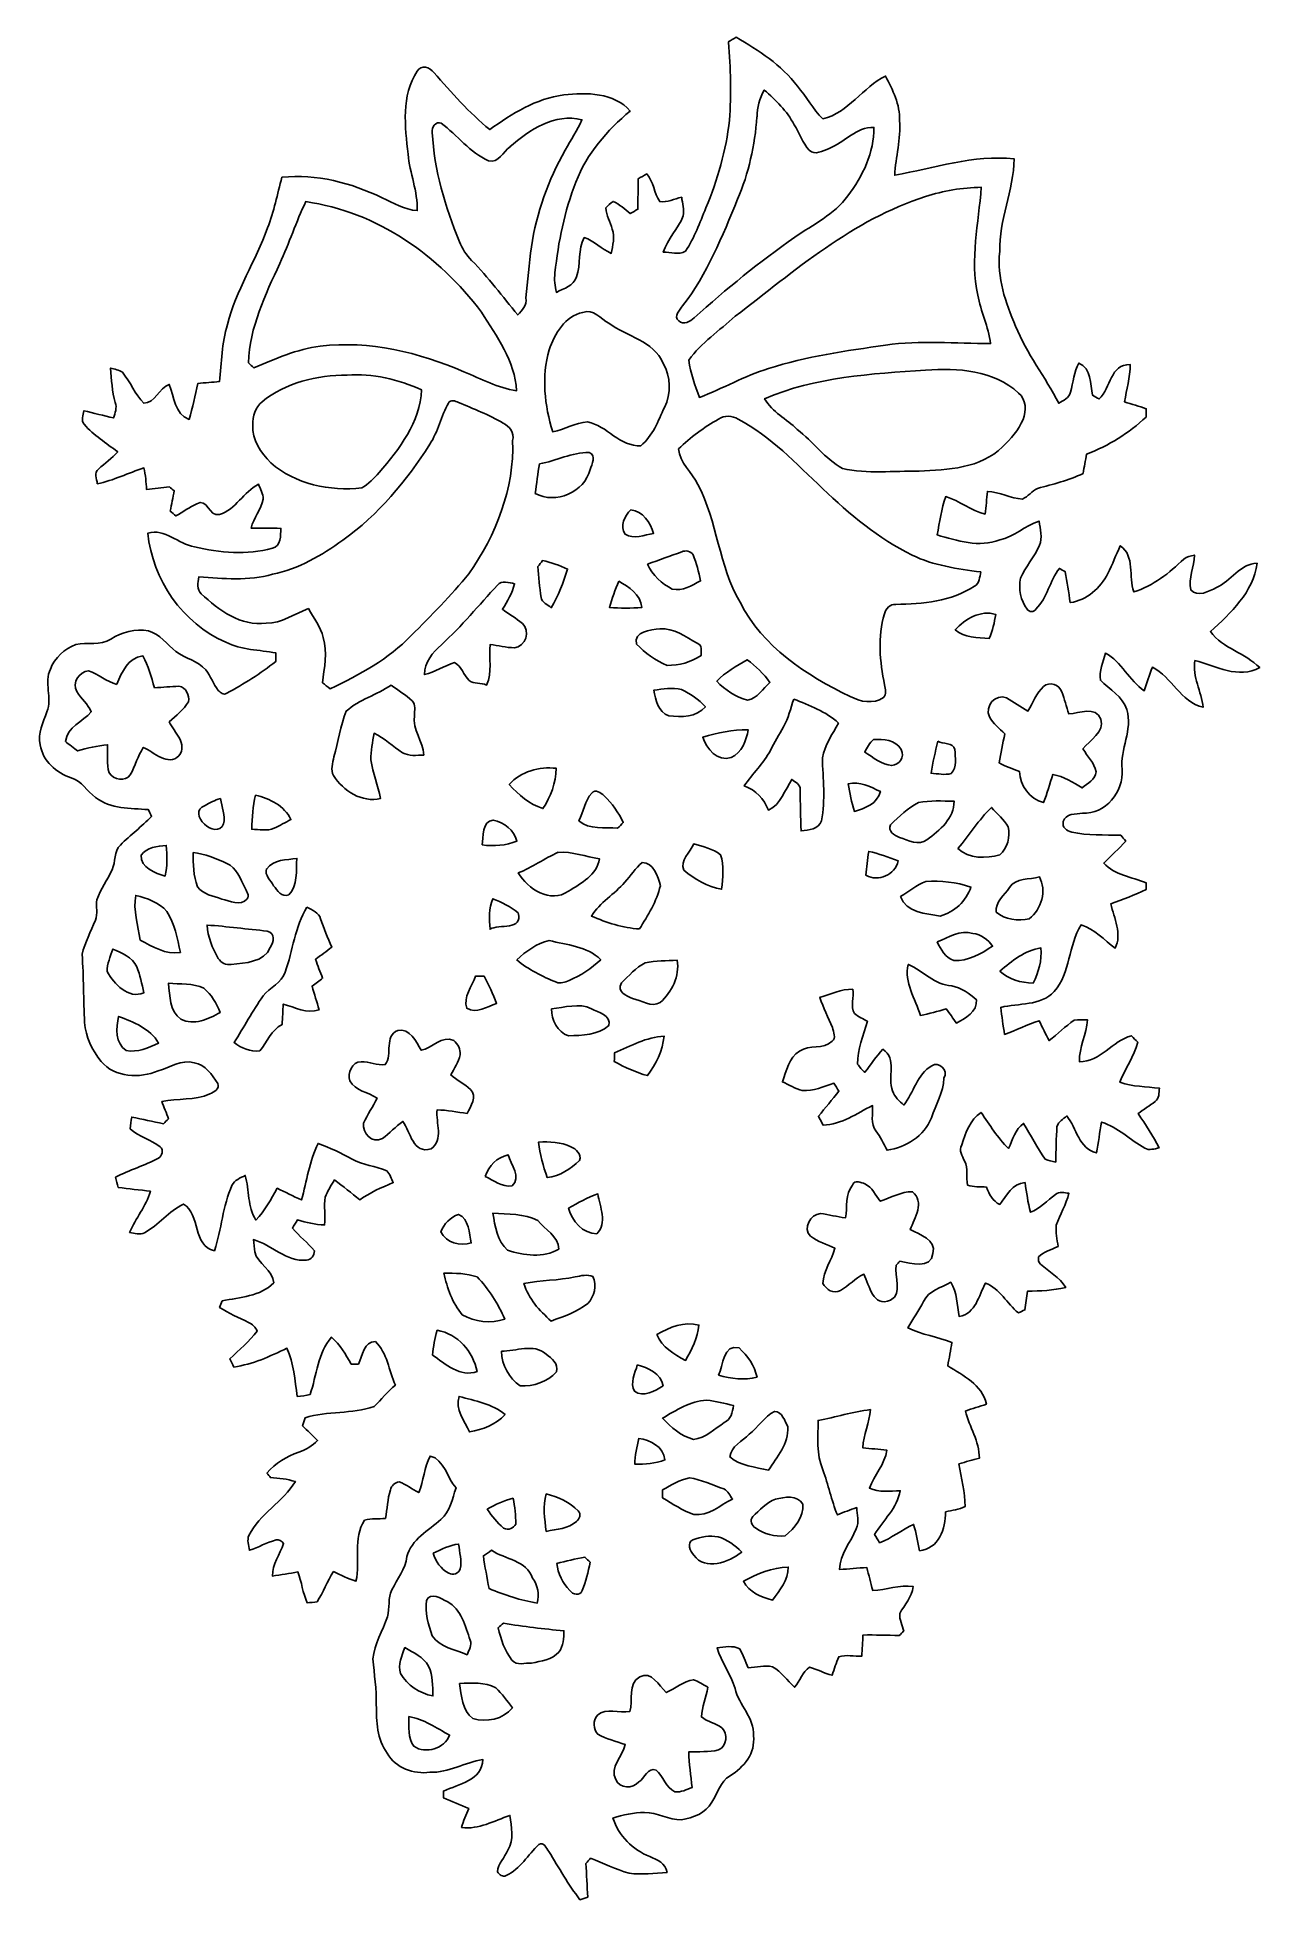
# Model space of a CAD drawing. Header units: centimetres. Extents: x -12.3 to 10.1, y -17.2 to 17.
import ezdxf

# ---------------------------------------------------------------- set-up
doc = ezdxf.new("R2010")
doc.units = ezdxf.units.CM
doc.header["$MEASUREMENT"] = 0
doc.layers.add('Camada 1', color=7, linetype='Continuous')

msp = doc.modelspace()

# ---------------------------------------------------------------- linework, layer by layer
at = {"layer": 'Camada 1'}
for points, knots in [([(0.334, 16.877), (0.383, 16.905), (0.431, 16.933), (0.48, 16.961), (0.48, 16.961), (0.894, 16.721), (1.309, 16.454), (1.602, 16.067), (1.602, 16.067), (1.769, 15.876), (1.884, 15.642), (2.07, 15.468), (2.07, 15.468), (2.543, 15.57), (2.795, 16.05), (3.218, 16.249), (3.218, 16.249), (3.35, 15.996), (3.483, 15.728), (3.476, 15.434), (3.476, 15.434), (3.501, 15.096), (3.402, 14.768), (3.385, 14.433), (3.385, 14.433), (4.109, 14.561), (4.829, 14.816), (5.575, 14.731), (5.575, 14.731), (5.56, 14.155), (5.293, 13.615), (5.309, 13.034), (5.309, 13.034), (5.257, 12.558), (5.413, 12.097), (5.6, 11.667), (5.6, 11.667), (5.804, 11.164), (6.144, 10.734), (6.389, 10.252), (6.389, 10.252), (6.471, 10.307), (6.587, 10.348), (6.608, 10.458), (6.608, 10.458), (6.65, 10.638), (6.672, 10.825), (6.759, 10.991), (6.759, 10.991), (6.988, 10.882), (6.972, 10.615), (7.009, 10.399), (7.009, 10.399), (7.05, 10.377), (7.09, 10.355), (7.132, 10.333), (7.132, 10.333), (7.344, 10.535), (7.331, 10.971), (7.701, 10.962), (7.701, 10.962), (7.693, 10.73), (7.635, 10.505), (7.596, 10.277), (7.596, 10.277), (7.728, 10.235), (7.862, 10.199), (7.994, 10.154), (7.994, 10.154), (7.992, 10.103), (7.991, 10.052), (7.989, 10.001), (7.989, 10.001), (7.673, 9.707), (7.304, 9.476), (6.901, 9.321), (6.901, 9.321), (6.879, 9.204), (6.859, 9.086), (6.836, 8.968), (6.836, 8.968), (6.572, 8.838), (6.285, 8.771), (6.003, 8.692), (6.003, 8.692), (5.897, 8.649), (5.831, 8.543), (5.726, 8.498), (5.726, 8.498), (5.507, 8.51), (5.305, 8.624), (5.085, 8.637), (5.085, 8.637), (5.07, 8.499), (5.059, 8.361), (5.042, 8.223), (5.042, 8.223), (4.782, 8.287), (4.572, 8.463), (4.319, 8.544), (4.319, 8.544), (4.245, 8.315), (4.205, 8.077), (4.164, 7.841), (4.164, 7.841), (4.531, 7.731), (4.929, 7.606), (5.308, 7.748), (5.308, 7.748), (5.575, 7.806), (5.773, 8.011), (6.031, 8.093), (6.031, 8.093), (6.047, 7.947), (6.097, 7.791), (6.036, 7.65), (6.036, 7.65), (5.943, 7.437), (5.783, 7.259), (5.692, 7.045), (5.692, 7.045), (5.651, 6.853), (5.69, 6.637), (5.811, 6.48), (5.811, 6.48), (5.844, 6.424), (5.94, 6.42), (5.972, 6.48), (5.972, 6.48), (6.179, 6.691), (6.228, 6.994), (6.401, 7.227), (6.401, 7.227), (6.428, 7.212), (6.482, 7.181), (6.509, 7.166), (6.509, 7.166), (6.541, 6.978), (6.57, 6.789), (6.601, 6.601), (6.601, 6.601), (6.907, 6.643), (7.153, 6.868), (7.291, 7.135), (7.291, 7.135), (7.376, 7.299), (7.436, 7.475), (7.518, 7.641), (7.518, 7.641), (7.794, 7.452), (7.663, 7.075), (7.763, 6.796), (7.763, 6.796), (8.119, 6.905), (8.418, 7.142), (8.681, 7.399), (8.681, 7.399), (8.735, 7.445), (8.809, 7.451), (8.875, 7.47), (8.875, 7.47), (8.875, 7.258), (8.764, 7.046), (8.807, 6.834), (8.807, 6.834), (8.938, 6.693), (9.14, 6.807), (9.28, 6.874), (9.28, 6.874), (9.542, 6.999), (9.712, 7.312), (10.023, 7.321), (10.023, 7.321), (9.953, 6.789), (9.542, 6.413), (9.17, 6.069), (9.17, 6.069), (9.399, 5.754), (9.807, 5.677), (10.072, 5.408), (10.072, 5.408), (9.686, 5.196), (9.264, 5.436), (8.886, 5.539), (8.886, 5.539), (8.836, 5.238), (9.002, 4.972), (9.035, 4.681), (9.035, 4.681), (8.618, 4.779), (8.467, 5.236), (8.105, 5.414), (8.105, 5.414), (8.052, 5.273), (8.006, 5.129), (7.958, 4.986), (7.958, 4.986), (7.676, 5.169), (7.547, 5.518), (7.244, 5.671), (7.244, 5.671), (7.21, 5.512), (7.12, 5.344), (7.153, 5.178), (7.153, 5.178), (7.322, 5.008), (7.559, 4.883), (7.639, 4.638), (7.639, 4.638), (7.746, 4.266), (7.514, 3.916), (7.551, 3.542), (7.551, 3.542), (7.585, 3.14), (7.246, 2.714), (6.823, 2.74), (6.823, 2.74), (6.711, 2.728), (6.51, 2.733), (6.474, 2.587), (6.474, 2.587), (6.443, 2.486), (6.542, 2.417), (6.627, 2.394), (6.627, 2.394), (6.921, 2.325), (7.226, 2.348), (7.527, 2.335), (7.527, 2.335), (7.557, 2.3), (7.587, 2.265), (7.618, 2.23), (7.618, 2.23), (7.489, 2.091), (7.352, 1.959), (7.216, 1.827), (7.216, 1.827), (7.415, 1.608), (7.727, 1.572), (7.99, 1.466), (7.99, 1.466), (7.991, 1.436), (7.993, 1.375), (7.994, 1.344), (7.994, 1.344), (7.785, 1.236), (7.56, 1.167), (7.344, 1.077), (7.344, 1.077), (7.402, 0.816), (7.556, 0.529), (7.423, 0.265), (7.423, 0.265), (7.223, 0.418), (7.049, 0.616), (6.8, 0.693), (6.8, 0.693), (6.563, 0.313), (6.606, -0.182), (6.309, -0.527), (6.309, -0.527), (6.05, -0.798), (5.66, -0.737), (5.328, -0.818), (5.328, -0.818), (5.35, -0.982), (5.368, -1.15), (5.399, -1.313), (5.399, -1.313), (5.613, -1.237), (5.815, -1.128), (6.033, -1.063), (6.033, -1.063), (6.092, -1.184), (6.151, -1.306), (6.212, -1.426), (6.212, -1.426), (6.37, -1.307), (6.51, -1.167), (6.672, -1.053), (6.672, -1.053), (6.75, -1.045), (6.838, -1.047), (6.919, -1.047), (6.919, -1.047), (6.9, -1.309), (6.762, -1.548), (6.768, -1.813), (6.768, -1.813), (7.159, -1.818), (7.368, -1.429), (7.723, -1.339), (7.723, -1.339), (7.76, -1.378), (7.797, -1.418), (7.836, -1.457), (7.836, -1.457), (7.769, -1.719), (7.606, -1.939), (7.51, -2.189), (7.51, -2.189), (7.742, -2.273), (7.994, -2.27), (8.237, -2.3), (8.237, -2.3), (8.223, -2.383), (8.234, -2.488), (8.157, -2.544), (8.157, -2.544), (8.057, -2.623), (7.944, -2.685), (7.844, -2.765), (7.844, -2.765), (7.98, -2.97), (8.123, -3.172), (8.229, -3.395), (8.229, -3.395), (8.144, -3.407), (8.049, -3.447), (7.968, -3.399), (7.968, -3.399), (7.699, -3.248), (7.476, -3.014), (7.176, -2.921), (7.176, -2.921), (7.138, -3.108), (7.12, -3.298), (7.08, -3.485), (7.08, -3.485), (6.754, -3.408), (6.722, -3.033), (6.536, -2.808), (6.536, -2.808), (6.472, -2.866), (6.386, -2.912), (6.358, -2.999), (6.358, -2.999), (6.34, -3.216), (6.343, -3.435), (6.335, -3.653), (6.335, -3.653), (6.269, -3.639), (6.201, -3.63), (6.142, -3.599), (6.142, -3.599), (5.99, -3.394), (5.882, -3.162), (5.746, -2.946), (5.746, -2.946), (5.593, -3.055), (5.548, -3.242), (5.469, -3.403), (5.469, -3.403), (5.269, -3.21), (5.127, -2.967), (4.968, -2.742), (4.968, -2.742), (4.764, -2.876), (4.685, -3.119), (4.612, -3.34), (4.612, -3.34), (4.552, -3.441), (4.628, -3.54), (4.661, -3.633), (4.661, -3.633), (4.744, -3.768), (4.687, -3.928), (4.72, -4.075), (4.72, -4.075), (4.83, -4.118), (4.952, -4.101), (5.068, -4.113), (5.068, -4.113), (5.115, -4.241), (5.179, -4.368), (5.309, -4.429), (5.309, -4.429), (5.438, -4.272), (5.537, -4.043), (5.773, -4.03), (5.773, -4.03), (5.803, -4.211), (5.823, -4.395), (5.87, -4.574), (5.87, -4.574), (6.049, -4.504), (6.179, -4.36), (6.329, -4.246), (6.329, -4.246), (6.398, -4.184), (6.495, -4.221), (6.577, -4.224), (6.577, -4.224), (6.527, -4.431), (6.411, -4.612), (6.344, -4.812), (6.344, -4.812), (6.33, -4.941), (6.362, -5.071), (6.378, -5.199), (6.378, -5.199), (6.257, -5.259), (6.116, -5.291), (6.021, -5.392), (6.021, -5.392), (6.014, -5.438), (6.011, -5.492), (6.054, -5.523), (6.054, -5.523), (6.209, -5.664), (6.409, -5.762), (6.517, -5.95), (6.517, -5.95), (6.289, -6.007), (6.052, -6.017), (5.818, -6.017), (5.818, -6.017), (5.802, -6.13), (5.789, -6.247), (5.77, -6.361), (5.77, -6.361), (5.73, -6.38), (5.691, -6.399), (5.651, -6.418), (5.651, -6.418), (5.441, -6.245), (5.312, -5.975), (5.048, -5.872), (5.048, -5.872), (4.922, -6.1), (4.873, -6.43), (4.566, -6.481), (4.566, -6.481), (4.524, -6.27), (4.534, -6.041), (4.411, -5.855), (4.411, -5.855), (4.236, -5.955), (4.005, -6.008), (3.914, -6.207), (3.914, -6.207), (3.827, -6.373), (3.718, -6.527), (3.628, -6.691), (3.628, -6.691), (3.882, -6.819), (4.17, -6.856), (4.434, -6.958), (4.434, -6.958), (4.409, -7.101), (4.382, -7.244), (4.358, -7.388), (4.358, -7.388), (4.638, -7.574), (4.986, -7.722), (5.065, -8.089), (5.065, -8.089), (4.937, -8.133), (4.808, -8.174), (4.679, -8.215), (4.679, -8.215), (4.758, -8.507), (4.934, -8.769), (4.937, -9.082), (4.937, -9.082), (4.811, -9.114), (4.686, -9.146), (4.562, -9.184), (4.562, -9.184), (4.606, -9.443), (4.675, -9.702), (4.674, -9.966), (4.674, -9.966), (4.564, -10.025), (4.436, -10.033), (4.317, -10.064), (4.317, -10.064), (4.323, -10.367), (4.186, -10.747), (3.84, -10.776), (3.84, -10.776), (3.808, -10.614), (3.784, -10.451), (3.731, -10.295), (3.731, -10.295), (3.516, -10.392), (3.33, -10.544), (3.109, -10.63), (3.109, -10.63), (3.078, -10.58), (3.047, -10.53), (3.016, -10.481), (3.016, -10.481), (3.178, -10.215), (3.428, -9.992), (3.488, -9.675), (3.488, -9.675), (3.298, -9.685), (3.1, -9.711), (2.921, -9.629), (2.921, -9.629), (3.015, -9.39), (3.203, -9.194), (3.241, -8.933), (3.241, -8.933), (3.095, -8.918), (2.949, -8.904), (2.804, -8.89), (2.804, -8.89), (2.808, -8.648), (2.925, -8.43), (2.939, -8.19), (2.939, -8.19), (2.614, -8.225), (2.303, -8.329), (1.983, -8.389), (1.983, -8.389), (1.979, -8.692), (1.945, -9.008), (2.069, -9.295), (2.069, -9.295), (2.17, -9.565), (2.225, -9.851), (2.336, -10.118), (2.336, -10.118), (2.453, -10.071), (2.57, -10.025), (2.689, -9.985), (2.689, -9.985), (2.699, -10.114), (2.738, -10.25), (2.682, -10.374), (2.682, -10.374), (2.579, -10.623), (2.378, -10.834), (2.376, -11.12), (2.376, -11.12), (2.543, -11.112), (2.708, -11.091), (2.875, -11.084), (2.875, -11.084), (2.91, -11.223), (2.945, -11.363), (2.982, -11.502), (2.982, -11.502), (3.232, -11.501), (3.473, -11.388), (3.724, -11.434), (3.724, -11.434), (3.7, -11.627), (3.566, -11.766), (3.477, -11.927), (3.477, -11.927), (3.469, -12.038), (3.529, -12.144), (3.552, -12.252), (3.552, -12.252), (3.523, -12.277), (3.496, -12.302), (3.468, -12.327), (3.468, -12.327), (3.246, -12.326), (3.025, -12.316), (2.804, -12.321), (2.804, -12.321), (2.797, -12.449), (2.793, -12.579), (2.782, -12.708), (2.782, -12.708), (2.643, -12.716), (2.496, -12.674), (2.36, -12.72), (2.36, -12.72), (2.314, -12.83), (2.279, -12.946), (2.237, -13.057), (2.237, -13.057), (2.094, -13.022), (1.967, -12.948), (1.826, -12.912), (1.826, -12.912), (1.694, -12.996), (1.653, -13.164), (1.55, -13.277), (1.55, -13.277), (1.417, -13.151), (1.309, -12.996), (1.148, -12.903), (1.148, -12.903), (1.001, -12.867), (0.85, -12.914), (0.703, -12.921), (0.703, -12.921), (0.653, -12.805), (0.607, -12.684), (0.546, -12.574), (0.546, -12.574), (0.417, -12.503), (0.269, -12.544), (0.131, -12.556), (0.131, -12.556), (0.206, -12.82), (0.383, -13.038), (0.461, -13.3), (0.461, -13.3), (0.53, -13.607), (0.816, -13.834), (0.796, -14.167), (0.796, -14.167), (0.843, -14.482), (0.618, -14.747), (0.368, -14.902), (0.368, -14.902), (0.187, -15.005), (0.146, -15.227), (0.034, -15.386), (0.034, -15.386), (-0.081, -15.581), (-0.305, -15.676), (-0.521, -15.706), (-0.521, -15.706), (-0.756, -15.721), (-0.963, -15.562), (-1.199, -15.573), (-1.199, -15.573), (-1.395, -15.574), (-1.591, -15.613), (-1.776, -15.675), (-1.776, -15.675), (-1.674, -15.997), (-1.414, -16.255), (-1.103, -16.381), (-1.103, -16.381), (-0.965, -16.437), (-0.811, -16.497), (-0.784, -16.672), (-0.784, -16.672), (-1.016, -16.69), (-1.251, -16.716), (-1.482, -16.685), (-1.482, -16.685), (-1.725, -16.617), (-1.951, -16.5), (-2.187, -16.412), (-2.187, -16.412), (-2.215, -16.443), (-2.242, -16.474), (-2.27, -16.506), (-2.27, -16.506), (-2.261, -16.711), (-2.248, -16.918), (-2.237, -17.124), (-2.237, -17.124), (-2.285, -17.14), (-2.333, -17.156), (-2.38, -17.172), (-2.38, -17.172), (-2.594, -16.893), (-2.767, -16.587), (-2.949, -16.287), (-2.949, -16.287), (-2.996, -16.23), (-3.041, -16.098), (-3.136, -16.16), (-3.136, -16.16), (-3.331, -16.351), (-3.477, -16.604), (-3.73, -16.729), (-3.73, -16.729), (-3.798, -16.763), (-3.856, -16.713), (-3.893, -16.661), (-3.893, -16.661), (-3.878, -16.509), (-3.761, -16.396), (-3.7, -16.262), (-3.7, -16.262), (-3.584, -16.07), (-3.638, -15.835), (-3.665, -15.625), (-3.665, -15.625), (-3.954, -15.727), (-4.231, -15.89), (-4.55, -15.847), (-4.55, -15.847), (-4.513, -15.729), (-4.467, -15.615), (-4.419, -15.502), (-4.419, -15.502), (-4.573, -15.433), (-4.729, -15.371), (-4.883, -15.302), (-4.883, -15.302), (-4.883, -15.272), (-4.882, -15.212), (-4.882, -15.182), (-4.882, -15.182), (-4.597, -15.054), (-4.178, -14.987), (-4.158, -14.603), (-4.158, -14.603), (-4.489, -14.649), (-4.784, -14.849), (-5.128, -14.836), (-5.128, -14.836), (-5.422, -14.877), (-5.766, -14.758), (-5.91, -14.487), (-5.91, -14.487), (-6.104, -14.237), (-6.107, -13.902), (-6.111, -13.601), (-6.111, -13.601), (-6.104, -13.318), (-6.153, -13.039), (-6.172, -12.759), (-6.172, -12.759), (-6.146, -12.483), (-5.993, -12.244), (-5.908, -11.985), (-5.908, -11.985), (-5.862, -11.823), (-5.903, -11.645), (-5.825, -11.492), (-5.825, -11.492), (-5.727, -11.292), (-5.579, -11.112), (-5.55, -10.883), (-5.55, -10.883), (-5.471, -10.568), (-5.152, -10.405), (-4.928, -10.201), (-4.928, -10.201), (-4.757, -10.058), (-4.721, -9.823), (-4.651, -9.625), (-4.651, -9.625), (-4.814, -9.448), (-4.862, -9.102), (-5.125, -9.04), (-5.125, -9.04), (-5.24, -9.246), (-5.239, -9.495), (-5.333, -9.71), (-5.333, -9.71), (-5.456, -9.651), (-5.563, -9.56), (-5.692, -9.514), (-5.692, -9.514), (-5.77, -9.526), (-5.833, -9.585), (-5.854, -9.661), (-5.854, -9.661), (-5.905, -9.83), (-5.912, -10.01), (-5.943, -10.184), (-5.943, -10.184), (-6.07, -10.195), (-6.202, -10.179), (-6.326, -10.218), (-6.326, -10.218), (-6.549, -10.552), (-6.396, -10.964), (-6.484, -11.334), (-6.484, -11.334), (-6.627, -11.289), (-6.762, -11.224), (-6.895, -11.158), (-6.895, -11.158), (-7.014, -11.333), (-7.079, -11.538), (-7.197, -11.714), (-7.197, -11.714), (-7.242, -11.718), (-7.332, -11.727), (-7.377, -11.731), (-7.377, -11.731), (-7.457, -11.55), (-7.479, -11.35), (-7.547, -11.164), (-7.547, -11.164), (-7.702, -11.192), (-7.858, -11.215), (-8.014, -11.239), (-8.014, -11.239), (-8.015, -11.021), (-7.875, -10.844), (-7.81, -10.645), (-7.81, -10.645), (-7.847, -10.608), (-7.888, -10.554), (-7.948, -10.579), (-7.948, -10.579), (-8.117, -10.625), (-8.27, -10.715), (-8.437, -10.766), (-8.437, -10.766), (-8.449, -10.677), (-8.482, -10.583), (-8.446, -10.496), (-8.446, -10.496), (-8.245, -10.098), (-7.824, -9.881), (-7.594, -9.508), (-7.594, -9.508), (-7.742, -9.461), (-7.896, -9.445), (-8.05, -9.436), (-8.05, -9.436), (-8.066, -9.415), (-8.098, -9.373), (-8.114, -9.352), (-8.114, -9.352), (-7.959, -9.174), (-7.753, -9.048), (-7.532, -8.971), (-7.532, -8.971), (-7.402, -8.927), (-7.284, -8.854), (-7.188, -8.755), (-7.188, -8.755), (-7.279, -8.665), (-7.371, -8.575), (-7.463, -8.488), (-7.463, -8.488), (-7.447, -8.438), (-7.432, -8.387), (-7.417, -8.338), (-7.417, -8.338), (-7.004, -8.212), (-6.557, -8.272), (-6.151, -8.133), (-6.151, -8.133), (-6.021, -8.002), (-5.902, -7.861), (-5.761, -7.74), (-5.761, -7.74), (-5.885, -7.476), (-5.907, -7.147), (-6.128, -6.943), (-6.128, -6.943), (-6.334, -6.93), (-6.366, -7.211), (-6.439, -7.356), (-6.439, -7.356), (-6.483, -7.355), (-6.527, -7.355), (-6.57, -7.354), (-6.57, -7.354), (-6.677, -7.181), (-6.775, -6.997), (-6.93, -6.861), (-6.93, -6.861), (-7.19, -7.152), (-7.199, -7.561), (-7.325, -7.912), (-7.325, -7.912), (-7.4, -7.938), (-7.48, -7.942), (-7.559, -7.949), (-7.559, -7.949), (-7.608, -7.651), (-7.619, -7.342), (-7.749, -7.064), (-7.749, -7.064), (-8.059, -7.215), (-8.376, -7.359), (-8.72, -7.409), (-8.72, -7.409), (-8.745, -7.359), (-8.77, -7.308), (-8.795, -7.258), (-8.795, -7.258), (-8.621, -7.097), (-8.438, -6.942), (-8.296, -6.75), (-8.296, -6.75), (-8.324, -6.678), (-8.383, -6.625), (-8.451, -6.592), (-8.451, -6.592), (-8.629, -6.502), (-8.816, -6.428), (-8.983, -6.317), (-8.983, -6.317), (-8.966, -6.276), (-8.949, -6.236), (-8.932, -6.196), (-8.932, -6.196), (-8.611, -6.13), (-8.233, -6.117), (-7.991, -5.866), (-7.991, -5.866), (-7.996, -5.634), (-8.29, -5.518), (-8.339, -5.298), (-8.339, -5.298), (-8.345, -5.242), (-8.356, -5.129), (-8.362, -5.073), (-8.362, -5.073), (-8.025, -5.169), (-7.762, -5.486), (-7.389, -5.45), (-7.389, -5.45), (-7.302, -5.442), (-7.251, -5.363), (-7.243, -5.282), (-7.243, -5.282), (-7.369, -5.134), (-7.521, -5.011), (-7.648, -4.864), (-7.648, -4.864), (-7.618, -4.814), (-7.588, -4.764), (-7.557, -4.714), (-7.557, -4.714), (-7.394, -4.757), (-7.23, -4.803), (-7.06, -4.805), (-7.06, -4.805), (-7.044, -4.636), (-7.07, -4.465), (-7.049, -4.297), (-7.049, -4.297), (-7.006, -4.184), (-6.941, -4.082), (-6.875, -3.981), (-6.875, -3.981), (-6.719, -4.098), (-6.567, -4.219), (-6.416, -4.343), (-6.416, -4.343), (-6.225, -4.212), (-6.015, -4.119), (-5.801, -4.03), (-5.801, -4.03), (-5.836, -3.957), (-5.86, -3.873), (-5.92, -3.815), (-5.92, -3.815), (-6.125, -3.724), (-6.359, -3.707), (-6.556, -3.598), (-6.556, -3.598), (-6.756, -3.488), (-6.963, -3.39), (-7.178, -3.311), (-7.178, -3.311), (-7.336, -3.637), (-7.384, -4), (-7.483, -4.346), (-7.483, -4.346), (-7.633, -4.28), (-7.778, -4.201), (-7.927, -4.134), (-7.927, -4.134), (-8.044, -4.336), (-8.153, -4.547), (-8.316, -4.717), (-8.316, -4.717), (-8.473, -4.475), (-8.436, -4.168), (-8.513, -3.898), (-8.513, -3.898), (-8.602, -3.944), (-8.71, -3.982), (-8.755, -4.08), (-8.755, -4.08), (-8.925, -4.461), (-8.945, -4.884), (-9.076, -5.277), (-9.076, -5.277), (-9.483, -5.186), (-9.326, -4.613), (-9.643, -4.424), (-9.643, -4.424), (-9.913, -4.55), (-10.099, -4.806), (-10.358, -4.95), (-10.358, -4.95), (-10.443, -4.998), (-10.541, -4.951), (-10.63, -4.942), (-10.63, -4.942), (-10.524, -4.68), (-10.324, -4.465), (-10.25, -4.189), (-10.25, -4.189), (-10.446, -4.163), (-10.643, -4.145), (-10.839, -4.118), (-10.839, -4.118), (-10.855, -4.056), (-10.871, -3.994), (-10.886, -3.932), (-10.886, -3.932), (-10.634, -3.794), (-10.353, -3.719), (-10.103, -3.579), (-10.103, -3.579), (-10.033, -3.541), (-10.002, -3.433), (-10.068, -3.376), (-10.068, -3.376), (-10.235, -3.241), (-10.46, -3.193), (-10.618, -3.045), (-10.618, -3.045), (-10.618, -2.972), (-10.603, -2.9), (-10.59, -2.829), (-10.59, -2.829), (-10.396, -2.865), (-10.204, -2.913), (-10.01, -2.95), (-10.01, -2.95), (-9.98, -2.92), (-9.949, -2.891), (-9.918, -2.862), (-9.918, -2.862), (-9.958, -2.754), (-10, -2.648), (-10.04, -2.541), (-10.04, -2.541), (-9.749, -2.488), (-9.438, -2.522), (-9.161, -2.405), (-9.161, -2.405), (-9.086, -2.368), (-8.975, -2.314), (-9.014, -2.211), (-9.014, -2.211), (-9.123, -2.058), (-9.242, -1.862), (-9.447, -1.833), (-9.447, -1.833), (-9.683, -1.769), (-9.89, -1.923), (-10.107, -1.983), (-10.107, -1.983), (-10.448, -2.121), (-10.898, -2.108), (-11.152, -1.809), (-11.152, -1.809), (-11.312, -1.604), (-11.437, -1.361), (-11.454, -1.097), (-11.454, -1.097), (-11.479, -0.68), (-11.47, -0.261), (-11.501, 0.157), (-11.501, 0.157), (-11.447, 0.374), (-11.34, 0.572), (-11.258, 0.778), (-11.258, 0.778), (-11.207, 0.899), (-11.254, 1.031), (-11.229, 1.155), (-11.229, 1.155), (-11.162, 1.351), (-11.035, 1.518), (-10.95, 1.705), (-10.95, 1.705), (-10.883, 1.851), (-10.923, 2.039), (-10.798, 2.157), (-10.798, 2.157), (-10.619, 2.343), (-10.407, 2.495), (-10.229, 2.682), (-10.229, 2.682), (-10.249, 2.724), (-10.27, 2.765), (-10.29, 2.806), (-10.29, 2.806), (-10.615, 2.838), (-10.983, 2.81), (-11.254, 3.03), (-11.254, 3.03), (-11.412, 3.139), (-11.504, 3.332), (-11.698, 3.388), (-11.698, 3.388), (-11.971, 3.481), (-12.226, 3.693), (-12.266, 3.993), (-12.266, 3.993), (-12.322, 4.207), (-12.21, 4.404), (-12.144, 4.599), (-12.144, 4.599), (-12.044, 4.849), (-12.203, 5.135), (-12.081, 5.381), (-12.081, 5.381), (-12.001, 5.59), (-11.823, 5.752), (-11.616, 5.831), (-11.616, 5.831), (-11.405, 5.882), (-11.167, 5.807), (-10.974, 5.93), (-10.974, 5.93), (-10.771, 6.062), (-10.525, 6.125), (-10.284, 6.081), (-10.284, 6.081), (-10.074, 6.019), (-9.941, 5.839), (-9.783, 5.702), (-9.783, 5.702), (-9.611, 5.576), (-9.379, 5.534), (-9.236, 5.367), (-9.236, 5.367), (-9.146, 5.251), (-9.095, 5.109), (-9.006, 4.992), (-9.006, 4.992), (-8.968, 4.95), (-8.907, 4.898), (-8.851, 4.941), (-8.851, 4.941), (-8.535, 5.106), (-8.235, 5.303), (-7.952, 5.52), (-7.952, 5.52), (-7.951, 5.573), (-7.951, 5.627), (-7.95, 5.679), (-7.95, 5.679), (-8.256, 5.734), (-8.584, 5.731), (-8.868, 5.874), (-8.868, 5.874), (-9.658, 6.219), (-10.215, 7.018), (-10.296, 7.873), (-10.296, 7.873), (-9.984, 7.967), (-9.738, 7.67), (-9.444, 7.624), (-9.444, 7.624), (-8.982, 7.513), (-8.478, 7.467), (-8.015, 7.595), (-8.015, 7.595), (-7.852, 7.635), (-7.865, 7.83), (-7.86, 7.96), (-7.86, 7.96), (-8.041, 7.965), (-8.223, 7.965), (-8.404, 7.966), (-8.404, 7.966), (-8.356, 8.153), (-8.223, 8.306), (-8.185, 8.496), (-8.185, 8.496), (-8.183, 8.593), (-8.235, 8.681), (-8.267, 8.769), (-8.267, 8.769), (-8.545, 8.635), (-8.682, 8.302), (-8.986, 8.215), (-8.986, 8.215), (-9.171, 8.167), (-9.216, 8.53), (-9.4, 8.413), (-9.4, 8.413), (-9.533, 8.348), (-9.654, 8.262), (-9.782, 8.189), (-9.782, 8.189), (-9.817, 8.219), (-9.852, 8.249), (-9.887, 8.278), (-9.887, 8.278), (-9.862, 8.402), (-9.837, 8.526), (-9.814, 8.65), (-9.814, 8.65), (-9.843, 8.674), (-9.872, 8.698), (-9.901, 8.722), (-9.901, 8.722), (-10.04, 8.704), (-10.18, 8.686), (-10.319, 8.671), (-10.319, 8.671), (-10.327, 8.805), (-10.34, 8.937), (-10.368, 9.068), (-10.368, 9.068), (-10.654, 8.976), (-10.925, 8.838), (-11.222, 8.777), (-11.222, 8.777), (-11.232, 8.866), (-11.287, 8.982), (-11.199, 9.048), (-11.199, 9.048), (-11.084, 9.154), (-10.955, 9.245), (-10.849, 9.362), (-10.849, 9.362), (-11.057, 9.525), (-11.291, 9.662), (-11.46, 9.868), (-11.46, 9.868), (-11.529, 9.939), (-11.477, 10.034), (-11.468, 10.116), (-11.468, 10.116), (-11.287, 10.073), (-11.107, 10.027), (-10.925, 9.984), (-10.925, 9.984), (-10.896, 10.074), (-10.858, 10.171), (-10.892, 10.266), (-10.892, 10.266), (-10.952, 10.471), (-10.965, 10.685), (-10.979, 10.897), (-10.979, 10.897), (-10.906, 10.875), (-10.823, 10.869), (-10.761, 10.821), (-10.761, 10.821), (-10.616, 10.643), (-10.533, 10.418), (-10.37, 10.254), (-10.37, 10.254), (-10.168, 10.253), (-10.091, 10.53), (-9.904, 10.6), (-9.904, 10.6), (-9.815, 10.37), (-9.807, 10.054), (-9.54, 9.958), (-9.54, 9.958), (-9.475, 10.174), (-9.432, 10.397), (-9.378, 10.616), (-9.378, 10.616), (-9.247, 10.628), (-9.117, 10.639), (-8.986, 10.65), (-8.986, 10.65), (-8.948, 11), (-8.941, 11.356), (-8.837, 11.695), (-8.837, 11.695), (-8.686, 12.322), (-8.315, 12.862), (-8.105, 13.467), (-8.105, 13.467), (-7.984, 13.767), (-7.925, 14.085), (-7.84, 14.395), (-7.84, 14.395), (-7.206, 14.463), (-6.574, 14.291), (-6.005, 14.021), (-6.005, 14.021), (-5.798, 13.925), (-5.595, 13.799), (-5.361, 13.783), (-5.361, 13.783), (-5.351, 14.136), (-5.499, 14.47), (-5.529, 14.819), (-5.529, 14.819), (-5.587, 15.319), (-5.655, 15.895), (-5.364, 16.339), (-5.364, 16.339), (-5.29, 16.468), (-5.13, 16.411), (-5.056, 16.314), (-5.056, 16.314), (-4.738, 15.945), (-4.409, 15.582), (-4.034, 15.269), (-4.034, 15.269), (-3.625, 15.56), (-3.187, 15.838), (-2.677, 15.903), (-2.677, 15.903), (-2.266, 15.957), (-1.756, 15.944), (-1.459, 15.609), (-1.459, 15.609), (-1.883, 15.259), (-2.257, 14.827), (-2.455, 14.308), (-2.455, 14.308), (-2.664, 13.776), (-2.777, 13.209), (-2.839, 12.642), (-2.839, 12.642), (-2.856, 12.522), (-2.838, 12.402), (-2.811, 12.286), (-2.811, 12.286), (-2.678, 12.359), (-2.489, 12.401), (-2.445, 12.57), (-2.445, 12.57), (-2.353, 12.8), (-2.429, 13.073), (-2.302, 13.291), (-2.302, 13.291), (-2.118, 13.231), (-1.986, 13.075), (-1.808, 13), (-1.808, 13), (-1.783, 13.145), (-1.734, 13.301), (-1.788, 13.444), (-1.788, 13.444), (-1.826, 13.573), (-1.896, 13.696), (-1.906, 13.832), (-1.906, 13.832), (-1.872, 13.881), (-1.826, 13.921), (-1.774, 13.951), (-1.774, 13.951), (-1.655, 13.9), (-1.561, 13.807), (-1.459, 13.73), (-1.459, 13.73), (-1.412, 13.756), (-1.366, 13.783), (-1.319, 13.809), (-1.319, 13.809), (-1.318, 13.995), (-1.316, 14.182), (-1.314, 14.367), (-1.314, 14.367), (-1.262, 14.397), (-1.21, 14.426), (-1.157, 14.455), (-1.157, 14.455), (-1.031, 14.309), (-1.022, 14.106), (-0.919, 13.95), (-0.919, 13.95), (-0.781, 13.926), (-0.65, 14.004), (-0.517, 14.029), (-0.517, 14.029), (-0.505, 13.916), (-0.466, 13.8), (-0.493, 13.687), (-0.493, 13.687), (-0.577, 13.446), (-0.778, 13.268), (-0.854, 13.021), (-0.854, 13.021), (-0.72, 13.023), (-0.57, 12.967), (-0.449, 13.041), (-0.449, 13.041), (-0.278, 13.281), (-0.189, 13.565), (-0.074, 13.833), (-0.074, 13.833), (0.142, 14.347), (0.298, 14.888), (0.357, 15.443), (0.357, 15.443), (0.394, 15.918), (0.382, 16.395), (0.341, 16.87), (0.341, 16.87), (0.341, 16.87), (0.334, 16.877), (0.334, 16.877)], [0, 0, 0, 0, 0.002882, 0.002882, 0.002882, 0.002882, 0.005764, 0.005764, 0.005764, 0.005764, 0.008646, 0.008646, 0.008646, 0.008646, 0.011527, 0.011527, 0.011527, 0.011527, 0.014409, 0.014409, 0.014409, 0.014409, 0.017291, 0.017291, 0.017291, 0.017291, 0.020173, 0.020173, 0.020173, 0.020173, 0.023055, 0.023055, 0.023055, 0.023055, 0.025937, 0.025937, 0.025937, 0.025937, 0.028818, 0.028818, 0.028818, 0.028818, 0.0317, 0.0317, 0.0317, 0.0317, 0.034582, 0.034582, 0.034582, 0.034582, 0.037464, 0.037464, 0.037464, 0.037464, 0.040346, 0.040346, 0.040346, 0.040346, 0.043228, 0.043228, 0.043228, 0.043228, 0.04611, 0.04611, 0.04611, 0.04611, 0.048991, 0.048991, 0.048991, 0.048991, 0.051873, 0.051873, 0.051873, 0.051873, 0.054755, 0.054755, 0.054755, 0.054755, 0.057637, 0.057637, 0.057637, 0.057637, 0.060519, 0.060519, 0.060519, 0.060519, 0.063401, 0.063401, 0.063401, 0.063401, 0.066282, 0.066282, 0.066282, 0.066282, 0.069164, 0.069164, 0.069164, 0.069164, 0.072046, 0.072046, 0.072046, 0.072046, 0.074928, 0.074928, 0.074928, 0.074928, 0.07781, 0.07781, 0.07781, 0.07781, 0.080692, 0.080692, 0.080692, 0.080692, 0.083573, 0.083573, 0.083573, 0.083573, 0.086455, 0.086455, 0.086455, 0.086455, 0.089337, 0.089337, 0.089337, 0.089337, 0.092219, 0.092219, 0.092219, 0.092219, 0.095101, 0.095101, 0.095101, 0.095101, 0.097983, 0.097983, 0.097983, 0.097983, 0.100865, 0.100865, 0.100865, 0.100865, 0.103746, 0.103746, 0.103746, 0.103746, 0.106628, 0.106628, 0.106628, 0.106628, 0.10951, 0.10951, 0.10951, 0.10951, 0.112392, 0.112392, 0.112392, 0.112392, 0.115274, 0.115274, 0.115274, 0.115274, 0.118156, 0.118156, 0.118156, 0.118156, 0.121037, 0.121037, 0.121037, 0.121037, 0.123919, 0.123919, 0.123919, 0.123919, 0.126801, 0.126801, 0.126801, 0.126801, 0.129683, 0.129683, 0.129683, 0.129683, 0.132565, 0.132565, 0.132565, 0.132565, 0.135447, 0.135447, 0.135447, 0.135447, 0.138329, 0.138329, 0.138329, 0.138329, 0.14121, 0.14121, 0.14121, 0.14121, 0.144092, 0.144092, 0.144092, 0.144092, 0.146974, 0.146974, 0.146974, 0.146974, 0.149856, 0.149856, 0.149856, 0.149856, 0.152738, 0.152738, 0.152738, 0.152738, 0.15562, 0.15562, 0.15562, 0.15562, 0.158501, 0.158501, 0.158501, 0.158501, 0.161383, 0.161383, 0.161383, 0.161383, 0.164265, 0.164265, 0.164265, 0.164265, 0.167147, 0.167147, 0.167147, 0.167147, 0.170029, 0.170029, 0.170029, 0.170029, 0.172911, 0.172911, 0.172911, 0.172911, 0.175793, 0.175793, 0.175793, 0.175793, 0.178674, 0.178674, 0.178674, 0.178674, 0.181556, 0.181556, 0.181556, 0.181556, 0.184438, 0.184438, 0.184438, 0.184438, 0.18732, 0.18732, 0.18732, 0.18732, 0.190202, 0.190202, 0.190202, 0.190202, 0.193084, 0.193084, 0.193084, 0.193084, 0.195965, 0.195965, 0.195965, 0.195965, 0.198847, 0.198847, 0.198847, 0.198847, 0.201729, 0.201729, 0.201729, 0.201729, 0.204611, 0.204611, 0.204611, 0.204611, 0.207493, 0.207493, 0.207493, 0.207493, 0.210375, 0.210375, 0.210375, 0.210375, 0.213256, 0.213256, 0.213256, 0.213256, 0.216138, 0.216138, 0.216138, 0.216138, 0.21902, 0.21902, 0.21902, 0.21902, 0.221902, 0.221902, 0.221902, 0.221902, 0.224784, 0.224784, 0.224784, 0.224784, 0.227666, 0.227666, 0.227666, 0.227666, 0.230548, 0.230548, 0.230548, 0.230548, 0.233429, 0.233429, 0.233429, 0.233429, 0.236311, 0.236311, 0.236311, 0.236311, 0.239193, 0.239193, 0.239193, 0.239193, 0.242075, 0.242075, 0.242075, 0.242075, 0.244957, 0.244957, 0.244957, 0.244957, 0.247839, 0.247839, 0.247839, 0.247839, 0.25072, 0.25072, 0.25072, 0.25072, 0.253602, 0.253602, 0.253602, 0.253602, 0.256484, 0.256484, 0.256484, 0.256484, 0.259366, 0.259366, 0.259366, 0.259366, 0.262248, 0.262248, 0.262248, 0.262248, 0.26513, 0.26513, 0.26513, 0.26513, 0.268012, 0.268012, 0.268012, 0.268012, 0.270893, 0.270893, 0.270893, 0.270893, 0.273775, 0.273775, 0.273775, 0.273775, 0.276657, 0.276657, 0.276657, 0.276657, 0.279539, 0.279539, 0.279539, 0.279539, 0.282421, 0.282421, 0.282421, 0.282421, 0.285303, 0.285303, 0.285303, 0.285303, 0.288184, 0.288184, 0.288184, 0.288184, 0.291066, 0.291066, 0.291066, 0.291066, 0.293948, 0.293948, 0.293948, 0.293948, 0.29683, 0.29683, 0.29683, 0.29683, 0.299712, 0.299712, 0.299712, 0.299712, 0.302594, 0.302594, 0.302594, 0.302594, 0.305476, 0.305476, 0.305476, 0.305476, 0.308357, 0.308357, 0.308357, 0.308357, 0.311239, 0.311239, 0.311239, 0.311239, 0.314121, 0.314121, 0.314121, 0.314121, 0.317003, 0.317003, 0.317003, 0.317003, 0.319885, 0.319885, 0.319885, 0.319885, 0.322767, 0.322767, 0.322767, 0.322767, 0.325648, 0.325648, 0.325648, 0.325648, 0.32853, 0.32853, 0.32853, 0.32853, 0.331412, 0.331412, 0.331412, 0.331412, 0.334294, 0.334294, 0.334294, 0.334294, 0.337176, 0.337176, 0.337176, 0.337176, 0.340058, 0.340058, 0.340058, 0.340058, 0.342939, 0.342939, 0.342939, 0.342939, 0.345821, 0.345821, 0.345821, 0.345821, 0.348703, 0.348703, 0.348703, 0.348703, 0.351585, 0.351585, 0.351585, 0.351585, 0.354467, 0.354467, 0.354467, 0.354467, 0.357349, 0.357349, 0.357349, 0.357349, 0.360231, 0.360231, 0.360231, 0.360231, 0.363112, 0.363112, 0.363112, 0.363112, 0.365994, 0.365994, 0.365994, 0.365994, 0.368876, 0.368876, 0.368876, 0.368876, 0.371758, 0.371758, 0.371758, 0.371758, 0.37464, 0.37464, 0.37464, 0.37464, 0.377522, 0.377522, 0.377522, 0.377522, 0.380403, 0.380403, 0.380403, 0.380403, 0.383285, 0.383285, 0.383285, 0.383285, 0.386167, 0.386167, 0.386167, 0.386167, 0.389049, 0.389049, 0.389049, 0.389049, 0.391931, 0.391931, 0.391931, 0.391931, 0.394813, 0.394813, 0.394813, 0.394813, 0.397695, 0.397695, 0.397695, 0.397695, 0.400576, 0.400576, 0.400576, 0.400576, 0.403458, 0.403458, 0.403458, 0.403458, 0.40634, 0.40634, 0.40634, 0.40634, 0.409222, 0.409222, 0.409222, 0.409222, 0.412104, 0.412104, 0.412104, 0.412104, 0.414986, 0.414986, 0.414986, 0.414986, 0.417867, 0.417867, 0.417867, 0.417867, 0.420749, 0.420749, 0.420749, 0.420749, 0.423631, 0.423631, 0.423631, 0.423631, 0.426513, 0.426513, 0.426513, 0.426513, 0.429395, 0.429395, 0.429395, 0.429395, 0.432277, 0.432277, 0.432277, 0.432277, 0.435159, 0.435159, 0.435159, 0.435159, 0.43804, 0.43804, 0.43804, 0.43804, 0.440922, 0.440922, 0.440922, 0.440922, 0.443804, 0.443804, 0.443804, 0.443804, 0.446686, 0.446686, 0.446686, 0.446686, 0.449568, 0.449568, 0.449568, 0.449568, 0.45245, 0.45245, 0.45245, 0.45245, 0.455331, 0.455331, 0.455331, 0.455331, 0.458213, 0.458213, 0.458213, 0.458213, 0.461095, 0.461095, 0.461095, 0.461095, 0.463977, 0.463977, 0.463977, 0.463977, 0.466859, 0.466859, 0.466859, 0.466859, 0.469741, 0.469741, 0.469741, 0.469741, 0.472622, 0.472622, 0.472622, 0.472622, 0.475504, 0.475504, 0.475504, 0.475504, 0.478386, 0.478386, 0.478386, 0.478386, 0.481268, 0.481268, 0.481268, 0.481268, 0.48415, 0.48415, 0.48415, 0.48415, 0.487032, 0.487032, 0.487032, 0.487032, 0.489914, 0.489914, 0.489914, 0.489914, 0.492795, 0.492795, 0.492795, 0.492795, 0.495677, 0.495677, 0.495677, 0.495677, 0.498559, 0.498559, 0.498559, 0.498559, 0.501441, 0.501441, 0.501441, 0.501441, 0.504323, 0.504323, 0.504323, 0.504323, 0.507205, 0.507205, 0.507205, 0.507205, 0.510086, 0.510086, 0.510086, 0.510086, 0.512968, 0.512968, 0.512968, 0.512968, 0.51585, 0.51585, 0.51585, 0.51585, 0.518732, 0.518732, 0.518732, 0.518732, 0.521614, 0.521614, 0.521614, 0.521614, 0.524496, 0.524496, 0.524496, 0.524496, 0.527378, 0.527378, 0.527378, 0.527378, 0.530259, 0.530259, 0.530259, 0.530259, 0.533141, 0.533141, 0.533141, 0.533141, 0.536023, 0.536023, 0.536023, 0.536023, 0.538905, 0.538905, 0.538905, 0.538905, 0.541787, 0.541787, 0.541787, 0.541787, 0.544669, 0.544669, 0.544669, 0.544669, 0.54755, 0.54755, 0.54755, 0.54755, 0.550432, 0.550432, 0.550432, 0.550432, 0.553314, 0.553314, 0.553314, 0.553314, 0.556196, 0.556196, 0.556196, 0.556196, 0.559078, 0.559078, 0.559078, 0.559078, 0.56196, 0.56196, 0.56196, 0.56196, 0.564841, 0.564841, 0.564841, 0.564841, 0.567723, 0.567723, 0.567723, 0.567723, 0.570605, 0.570605, 0.570605, 0.570605, 0.573487, 0.573487, 0.573487, 0.573487, 0.576369, 0.576369, 0.576369, 0.576369, 0.579251, 0.579251, 0.579251, 0.579251, 0.582133, 0.582133, 0.582133, 0.582133, 0.585014, 0.585014, 0.585014, 0.585014, 0.587896, 0.587896, 0.587896, 0.587896, 0.590778, 0.590778, 0.590778, 0.590778, 0.59366, 0.59366, 0.59366, 0.59366, 0.596542, 0.596542, 0.596542, 0.596542, 0.599424, 0.599424, 0.599424, 0.599424, 0.602305, 0.602305, 0.602305, 0.602305, 0.605187, 0.605187, 0.605187, 0.605187, 0.608069, 0.608069, 0.608069, 0.608069, 0.610951, 0.610951, 0.610951, 0.610951, 0.613833, 0.613833, 0.613833, 0.613833, 0.616715, 0.616715, 0.616715, 0.616715, 0.619597, 0.619597, 0.619597, 0.619597, 0.622478, 0.622478, 0.622478, 0.622478, 0.62536, 0.62536, 0.62536, 0.62536, 0.628242, 0.628242, 0.628242, 0.628242, 0.631124, 0.631124, 0.631124, 0.631124, 0.634006, 0.634006, 0.634006, 0.634006, 0.636888, 0.636888, 0.636888, 0.636888, 0.639769, 0.639769, 0.639769, 0.639769, 0.642651, 0.642651, 0.642651, 0.642651, 0.645533, 0.645533, 0.645533, 0.645533, 0.648415, 0.648415, 0.648415, 0.648415, 0.651297, 0.651297, 0.651297, 0.651297, 0.654179, 0.654179, 0.654179, 0.654179, 0.657061, 0.657061, 0.657061, 0.657061, 0.659942, 0.659942, 0.659942, 0.659942, 0.662824, 0.662824, 0.662824, 0.662824, 0.665706, 0.665706, 0.665706, 0.665706, 0.668588, 0.668588, 0.668588, 0.668588, 0.67147, 0.67147, 0.67147, 0.67147, 0.674352, 0.674352, 0.674352, 0.674352, 0.677233, 0.677233, 0.677233, 0.677233, 0.680115, 0.680115, 0.680115, 0.680115, 0.682997, 0.682997, 0.682997, 0.682997, 0.685879, 0.685879, 0.685879, 0.685879, 0.688761, 0.688761, 0.688761, 0.688761, 0.691643, 0.691643, 0.691643, 0.691643, 0.694524, 0.694524, 0.694524, 0.694524, 0.697406, 0.697406, 0.697406, 0.697406, 0.700288, 0.700288, 0.700288, 0.700288, 0.70317, 0.70317, 0.70317, 0.70317, 0.706052, 0.706052, 0.706052, 0.706052, 0.708934, 0.708934, 0.708934, 0.708934, 0.711816, 0.711816, 0.711816, 0.711816, 0.714697, 0.714697, 0.714697, 0.714697, 0.717579, 0.717579, 0.717579, 0.717579, 0.720461, 0.720461, 0.720461, 0.720461, 0.723343, 0.723343, 0.723343, 0.723343, 0.726225, 0.726225, 0.726225, 0.726225, 0.729107, 0.729107, 0.729107, 0.729107, 0.731988, 0.731988, 0.731988, 0.731988, 0.73487, 0.73487, 0.73487, 0.73487, 0.737752, 0.737752, 0.737752, 0.737752, 0.740634, 0.740634, 0.740634, 0.740634, 0.743516, 0.743516, 0.743516, 0.743516, 0.746398, 0.746398, 0.746398, 0.746398, 0.74928, 0.74928, 0.74928, 0.74928, 0.752161, 0.752161, 0.752161, 0.752161, 0.755043, 0.755043, 0.755043, 0.755043, 0.757925, 0.757925, 0.757925, 0.757925, 0.760807, 0.760807, 0.760807, 0.760807, 0.763689, 0.763689, 0.763689, 0.763689, 0.766571, 0.766571, 0.766571, 0.766571, 0.769452, 0.769452, 0.769452, 0.769452, 0.772334, 0.772334, 0.772334, 0.772334, 0.775216, 0.775216, 0.775216, 0.775216, 0.778098, 0.778098, 0.778098, 0.778098, 0.78098, 0.78098, 0.78098, 0.78098, 0.783862, 0.783862, 0.783862, 0.783862, 0.786744, 0.786744, 0.786744, 0.786744, 0.789625, 0.789625, 0.789625, 0.789625, 0.792507, 0.792507, 0.792507, 0.792507, 0.795389, 0.795389, 0.795389, 0.795389, 0.798271, 0.798271, 0.798271, 0.798271, 0.801153, 0.801153, 0.801153, 0.801153, 0.804035, 0.804035, 0.804035, 0.804035, 0.806916, 0.806916, 0.806916, 0.806916, 0.809798, 0.809798, 0.809798, 0.809798, 0.81268, 0.81268, 0.81268, 0.81268, 0.815562, 0.815562, 0.815562, 0.815562, 0.818444, 0.818444, 0.818444, 0.818444, 0.821326, 0.821326, 0.821326, 0.821326, 0.824207, 0.824207, 0.824207, 0.824207, 0.827089, 0.827089, 0.827089, 0.827089, 0.829971, 0.829971, 0.829971, 0.829971, 0.832853, 0.832853, 0.832853, 0.832853, 0.835735, 0.835735, 0.835735, 0.835735, 0.838617, 0.838617, 0.838617, 0.838617, 0.841499, 0.841499, 0.841499, 0.841499, 0.84438, 0.84438, 0.84438, 0.84438, 0.847262, 0.847262, 0.847262, 0.847262, 0.850144, 0.850144, 0.850144, 0.850144, 0.853026, 0.853026, 0.853026, 0.853026, 0.855908, 0.855908, 0.855908, 0.855908, 0.85879, 0.85879, 0.85879, 0.85879, 0.861671, 0.861671, 0.861671, 0.861671, 0.864553, 0.864553, 0.864553, 0.864553, 0.867435, 0.867435, 0.867435, 0.867435, 0.870317, 0.870317, 0.870317, 0.870317, 0.873199, 0.873199, 0.873199, 0.873199, 0.876081, 0.876081, 0.876081, 0.876081, 0.878963, 0.878963, 0.878963, 0.878963, 0.881844, 0.881844, 0.881844, 0.881844, 0.884726, 0.884726, 0.884726, 0.884726, 0.887608, 0.887608, 0.887608, 0.887608, 0.89049, 0.89049, 0.89049, 0.89049, 0.893372, 0.893372, 0.893372, 0.893372, 0.896254, 0.896254, 0.896254, 0.896254, 0.899135, 0.899135, 0.899135, 0.899135, 0.902017, 0.902017, 0.902017, 0.902017, 0.904899, 0.904899, 0.904899, 0.904899, 0.907781, 0.907781, 0.907781, 0.907781, 0.910663, 0.910663, 0.910663, 0.910663, 0.913545, 0.913545, 0.913545, 0.913545, 0.916427, 0.916427, 0.916427, 0.916427, 0.919308, 0.919308, 0.919308, 0.919308, 0.92219, 0.92219, 0.92219, 0.92219, 0.925072, 0.925072, 0.925072, 0.925072, 0.927954, 0.927954, 0.927954, 0.927954, 0.930836, 0.930836, 0.930836, 0.930836, 0.933718, 0.933718, 0.933718, 0.933718, 0.936599, 0.936599, 0.936599, 0.936599, 0.939481, 0.939481, 0.939481, 0.939481, 0.942363, 0.942363, 0.942363, 0.942363, 0.945245, 0.945245, 0.945245, 0.945245, 0.948127, 0.948127, 0.948127, 0.948127, 0.951009, 0.951009, 0.951009, 0.951009, 0.95389, 0.95389, 0.95389, 0.95389, 0.956772, 0.956772, 0.956772, 0.956772, 0.959654, 0.959654, 0.959654, 0.959654, 0.962536, 0.962536, 0.962536, 0.962536, 0.965418, 0.965418, 0.965418, 0.965418, 0.9683, 0.9683, 0.9683, 0.9683, 0.971182, 0.971182, 0.971182, 0.971182, 0.974063, 0.974063, 0.974063, 0.974063, 0.976945, 0.976945, 0.976945, 0.976945, 0.979827, 0.979827, 0.979827, 0.979827, 0.982709, 0.982709, 0.982709, 0.982709, 0.985591, 0.985591, 0.985591, 0.985591, 0.988473, 0.988473, 0.988473, 0.988473, 0.991354, 0.991354, 0.991354, 0.991354, 0.994236, 0.994236, 0.994236, 0.994236, 1, 1, 1, 1]), ([(0.862, 15.5), (0.823, 14.983), (0.711, 14.47), (0.507, 13.992), (0.507, 13.992), (0.227, 13.314), (-0.048, 12.621), (-0.502, 12.038), (-0.502, 12.038), (-0.551, 11.976), (-0.672, 11.839), (-0.571, 11.763), (-0.571, 11.763), (-0.487, 11.673), (-0.36, 11.758), (-0.286, 11.82), (-0.286, 11.82), (0.297, 12.348), (0.911, 12.843), (1.555, 13.295), (1.555, 13.295), (1.89, 13.53), (2.278, 13.715), (2.526, 14.053), (2.526, 14.053), (2.798, 14.412), (3.009, 14.85), (3.004, 15.31), (3.004, 15.31), (2.683, 15.315), (2.464, 15.036), (2.182, 14.924), (2.182, 14.924), (2.071, 14.882), (1.923, 14.787), (1.819, 14.891), (1.819, 14.891), (1.696, 15.025), (1.642, 15.206), (1.544, 15.358), (1.544, 15.358), (1.411, 15.607), (1.21, 15.812), (0.995, 15.992), (0.995, 15.992), (0.908, 15.843), (0.867, 15.672), (0.863, 15.5), (0.863, 15.5), (0.863, 15.5), (0.862, 15.5), (0.862, 15.5)], [0, 0, 0, 0, 0.071429, 0.071429, 0.071429, 0.071429, 0.142857, 0.142857, 0.142857, 0.142857, 0.214286, 0.214286, 0.214286, 0.214286, 0.285714, 0.285714, 0.285714, 0.285714, 0.357143, 0.357143, 0.357143, 0.357143, 0.428571, 0.428571, 0.428571, 0.428571, 0.5, 0.5, 0.5, 0.5, 0.571429, 0.571429, 0.571429, 0.571429, 0.642857, 0.642857, 0.642857, 0.642857, 0.714286, 0.714286, 0.714286, 0.714286, 0.785714, 0.785714, 0.785714, 0.785714, 0.857143, 0.857143, 0.857143, 0.857143, 1, 1, 1, 1]), ([(-3.662, 14.952), (-3.78, 14.866), (-3.877, 14.648), (-4.054, 14.699), (-4.054, 14.699), (-4.397, 14.85), (-4.628, 15.165), (-4.921, 15.386), (-4.921, 15.386), (-5.025, 15.426), (-5.102, 15.31), (-5.088, 15.217), (-5.088, 15.217), (-5.048, 14.526), (-4.854, 13.851), (-4.589, 13.214), (-4.589, 13.214), (-4.539, 13.086), (-4.463, 12.969), (-4.365, 12.872), (-4.365, 12.872), (-4.06, 12.559), (-3.798, 12.208), (-3.519, 11.873), (-3.519, 11.873), (-3.442, 11.96), (-3.344, 12.048), (-3.373, 12.183), (-3.373, 12.183), (-3.336, 12.495), (-3.318, 12.808), (-3.27, 13.119), (-3.27, 13.119), (-3.18, 13.743), (-2.962, 14.346), (-2.649, 14.893), (-2.649, 14.893), (-2.547, 15.078), (-2.433, 15.256), (-2.345, 15.448), (-2.345, 15.448), (-2.84, 15.574), (-3.311, 15.265), (-3.663, 14.952), (-3.663, 14.952), (-3.663, 14.952), (-3.662, 14.952), (-3.662, 14.952)], [0, 0, 0, 0, 0.076923, 0.076923, 0.076923, 0.076923, 0.153846, 0.153846, 0.153846, 0.153846, 0.230769, 0.230769, 0.230769, 0.230769, 0.307692, 0.307692, 0.307692, 0.307692, 0.384615, 0.384615, 0.384615, 0.384615, 0.461538, 0.461538, 0.461538, 0.461538, 0.538462, 0.538462, 0.538462, 0.538462, 0.615385, 0.615385, 0.615385, 0.615385, 0.692308, 0.692308, 0.692308, 0.692308, 0.769231, 0.769231, 0.769231, 0.769231, 0.846154, 0.846154, 0.846154, 0.846154, 1, 1, 1, 1]), ([(3.949, 14.04), (2.619, 13.619), (1.55, 12.68), (0.463, 11.847), (0.463, 11.847), (0.179, 11.582), (-0.166, 11.367), (-0.384, 11.042), (-0.384, 11.042), (-0.359, 10.807), (-0.273, 10.581), (-0.192, 10.36), (-0.192, 10.36), (0.235, 10.522), (0.633, 10.754), (1.071, 10.889), (1.071, 10.889), (1.767, 11.113), (2.496, 11.215), (3.218, 11.317), (3.218, 11.317), (3.855, 11.415), (4.5, 11.345), (5.14, 11.347), (5.14, 11.347), (5.107, 11.655), (4.957, 11.932), (4.908, 12.236), (4.908, 12.236), (4.761, 12.891), (4.924, 13.556), (4.97, 14.212), (4.97, 14.212), (4.623, 14.206), (4.276, 14.149), (3.947, 14.04), (3.947, 14.04), (3.947, 14.04), (3.949, 14.04), (3.949, 14.04)], [0, 0, 0, 0, 0.090909, 0.090909, 0.090909, 0.090909, 0.181818, 0.181818, 0.181818, 0.181818, 0.272727, 0.272727, 0.272727, 0.272727, 0.363636, 0.363636, 0.363636, 0.363636, 0.454545, 0.454545, 0.454545, 0.454545, 0.545455, 0.545455, 0.545455, 0.545455, 0.636364, 0.636364, 0.636364, 0.636364, 0.727273, 0.727273, 0.727273, 0.727273, 0.818182, 0.818182, 0.818182, 0.818182, 1, 1, 1, 1]), ([(-7.402, 13.948), (-7.582, 13.58), (-7.706, 13.187), (-7.878, 12.816), (-7.878, 12.816), (-8.145, 12.237), (-8.431, 11.647), (-8.455, 10.996), (-8.455, 10.996), (-8.422, 10.964), (-8.389, 10.932), (-8.356, 10.9), (-8.356, 10.9), (-7.962, 11.066), (-7.567, 11.247), (-7.138, 11.299), (-7.138, 11.299), (-6.236, 11.407), (-5.329, 11.187), (-4.505, 10.829), (-4.505, 10.829), (-4.19, 10.7), (-3.884, 10.531), (-3.542, 10.483), (-3.542, 10.483), (-3.573, 11.025), (-3.903, 11.483), (-4.187, 11.924), (-4.187, 11.924), (-4.958, 12.961), (-6.105, 13.765), (-7.403, 13.948), (-7.403, 13.948), (-7.403, 13.948), (-7.402, 13.948), (-7.402, 13.948)], [0, 0, 0, 0, 0.1, 0.1, 0.1, 0.1, 0.2, 0.2, 0.2, 0.2, 0.3, 0.3, 0.3, 0.3, 0.4, 0.4, 0.4, 0.4, 0.5, 0.5, 0.5, 0.5, 0.6, 0.6, 0.6, 0.6, 0.7, 0.7, 0.7, 0.7, 0.8, 0.8, 0.8, 0.8, 1, 1, 1, 1]), ([(-2.327, 11.916), (-2.655, 11.858), (-2.845, 11.521), (-2.946, 11.232), (-2.946, 11.232), (-3.087, 10.743), (-3.031, 10.209), (-2.878, 9.73), (-2.878, 9.73), (-2.66, 9.768), (-2.465, 9.903), (-2.242, 9.911), (-2.242, 9.911), (-1.883, 9.844), (-1.65, 9.452), (-1.265, 9.475), (-1.265, 9.475), (-1.049, 9.651), (-0.947, 9.931), (-0.832, 10.177), (-0.832, 10.177), (-0.707, 10.432), (-0.718, 10.737), (-0.856, 10.985), (-0.856, 10.985), (-1.033, 11.401), (-1.521, 11.477), (-1.854, 11.719), (-1.854, 11.719), (-2.004, 11.801), (-2.132, 11.99), (-2.328, 11.917), (-2.328, 11.917), (-2.328, 11.917), (-2.327, 11.916), (-2.327, 11.916)], [0, 0, 0, 0, 0.1, 0.1, 0.1, 0.1, 0.2, 0.2, 0.2, 0.2, 0.3, 0.3, 0.3, 0.3, 0.4, 0.4, 0.4, 0.4, 0.5, 0.5, 0.5, 0.5, 0.6, 0.6, 0.6, 0.6, 0.7, 0.7, 0.7, 0.7, 0.8, 0.8, 0.8, 0.8, 1, 1, 1, 1]), ([(-8.203, 10.281), (-8.328, 10.179), (-8.384, 10.013), (-8.371, 9.854), (-8.371, 9.854), (-8.394, 9.581), (-8.224, 9.347), (-8.044, 9.162), (-8.044, 9.162), (-7.595, 8.768), (-6.961, 8.637), (-6.378, 8.703), (-6.378, 8.703), (-6.25, 8.767), (-6.157, 8.882), (-6.06, 8.983), (-6.06, 8.983), (-5.686, 9.416), (-5.312, 9.904), (-5.282, 10.499), (-5.282, 10.499), (-5.707, 10.692), (-6.179, 10.806), (-6.648, 10.771), (-6.648, 10.771), (-7.197, 10.767), (-7.771, 10.636), (-8.203, 10.281), (-8.203, 10.281), (-8.203, 10.281), (-8.203, 10.281), (-8.203, 10.281)], [0, 0, 0, 0, 0.111111, 0.111111, 0.111111, 0.111111, 0.222222, 0.222222, 0.222222, 0.222222, 0.333333, 0.333333, 0.333333, 0.333333, 0.444444, 0.444444, 0.444444, 0.444444, 0.555556, 0.555556, 0.555556, 0.555556, 0.666667, 0.666667, 0.666667, 0.666667, 0.777778, 0.777778, 0.777778, 0.777778, 1, 1, 1, 1]), ([(3.952, 10.858), (2.958, 10.798), (1.93, 10.733), (1.003, 10.337), (1.003, 10.337), (1.138, 10.09), (1.404, 9.966), (1.6, 9.774), (1.6, 9.774), (1.887, 9.548), (2.109, 9.241), (2.428, 9.056), (2.428, 9.056), (2.887, 8.954), (3.364, 9.016), (3.831, 9.009), (3.831, 9.009), (4.358, 9.031), (4.958, 9.061), (5.358, 9.454), (5.358, 9.454), (5.513, 9.597), (5.651, 9.764), (5.736, 9.958), (5.736, 9.958), (5.806, 10.114), (5.79, 10.325), (5.653, 10.44), (5.653, 10.44), (5.203, 10.865), (4.536, 10.902), (3.952, 10.858), (3.952, 10.858), (3.952, 10.858), (3.952, 10.858), (3.952, 10.858)], [0, 0, 0, 0, 0.1, 0.1, 0.1, 0.1, 0.2, 0.2, 0.2, 0.2, 0.3, 0.3, 0.3, 0.3, 0.4, 0.4, 0.4, 0.4, 0.5, 0.5, 0.5, 0.5, 0.6, 0.6, 0.6, 0.6, 0.7, 0.7, 0.7, 0.7, 0.8, 0.8, 0.8, 0.8, 1, 1, 1, 1]), ([(-4.791, 10.258), (-4.924, 10.016), (-4.978, 9.735), (-5.132, 9.503), (-5.132, 9.503), (-5.558, 8.834), (-6.074, 8.209), (-6.722, 7.744), (-6.722, 7.744), (-7.114, 7.47), (-7.533, 7.212), (-8.01, 7.122), (-8.01, 7.122), (-8.451, 6.991), (-8.912, 7.043), (-9.363, 7.07), (-9.363, 7.07), (-9.378, 6.966), (-9.407, 6.841), (-9.317, 6.761), (-9.317, 6.761), (-9, 6.456), (-8.593, 6.165), (-8.129, 6.223), (-8.129, 6.223), (-7.842, 6.209), (-7.615, 6.402), (-7.356, 6.489), (-7.356, 6.489), (-7.257, 6.318), (-7.131, 6.155), (-7.084, 5.959), (-7.084, 5.959), (-7, 5.688), (-7.065, 5.404), (-7.099, 5.13), (-7.099, 5.13), (-7.051, 5.093), (-7.003, 5.057), (-6.955, 5.02), (-6.955, 5.02), (-6.421, 5.278), (-5.885, 5.564), (-5.471, 5.997), (-5.471, 5.997), (-5.108, 6.363), (-4.741, 6.728), (-4.416, 7.128), (-4.416, 7.128), (-3.92, 7.837), (-3.581, 8.695), (-3.614, 9.571), (-3.614, 9.571), (-3.576, 9.711), (-3.671, 9.833), (-3.788, 9.889), (-3.788, 9.889), (-4.048, 10.042), (-4.331, 10.152), (-4.608, 10.27), (-4.608, 10.27), (-4.669, 10.293), (-4.749, 10.33), (-4.791, 10.258), (-4.791, 10.258), (-4.791, 10.258), (-4.791, 10.258), (-4.791, 10.258)], [0, 0, 0, 0, 0.055556, 0.055556, 0.055556, 0.055556, 0.111111, 0.111111, 0.111111, 0.111111, 0.166667, 0.166667, 0.166667, 0.166667, 0.222222, 0.222222, 0.222222, 0.222222, 0.277778, 0.277778, 0.277778, 0.277778, 0.333333, 0.333333, 0.333333, 0.333333, 0.388889, 0.388889, 0.388889, 0.388889, 0.444444, 0.444444, 0.444444, 0.444444, 0.5, 0.5, 0.5, 0.5, 0.555556, 0.555556, 0.555556, 0.555556, 0.611111, 0.611111, 0.611111, 0.611111, 0.666667, 0.666667, 0.666667, 0.666667, 0.722222, 0.722222, 0.722222, 0.722222, 0.777778, 0.777778, 0.777778, 0.777778, 0.833333, 0.833333, 0.833333, 0.833333, 0.888889, 0.888889, 0.888889, 0.888889, 1, 1, 1, 1]), ([(0.16, 9.962), (-0.105, 9.811), (-0.359, 9.634), (-0.574, 9.417), (-0.574, 9.417), (-0.562, 9.161), (-0.321, 8.989), (-0.22, 8.765), (-0.22, 8.765), (0.138, 8.083), (0.161, 7.275), (0.552, 6.607), (0.552, 6.607), (0.962, 5.79), (1.766, 5.263), (2.57, 4.882), (2.57, 4.882), (2.755, 4.777), (2.997, 4.736), (3.181, 4.86), (3.181, 4.86), (3.241, 4.924), (3.213, 5.016), (3.201, 5.093), (3.201, 5.093), (3.109, 5.519), (3.075, 5.972), (3.196, 6.395), (3.196, 6.395), (3.221, 6.491), (3.3, 6.576), (3.406, 6.568), (3.406, 6.568), (3.898, 6.568), (4.423, 6.625), (4.846, 6.9), (4.846, 6.9), (4.941, 6.951), (4.942, 7.068), (4.961, 7.161), (4.961, 7.161), (4.532, 7.216), (4.097, 7.281), (3.704, 7.47), (3.704, 7.47), (3.089, 7.773), (2.56, 8.218), (2.066, 8.688), (2.066, 8.688), (1.577, 9.143), (1.117, 9.65), (0.516, 9.962), (0.516, 9.962), (0.41, 10.027), (0.263, 10.04), (0.16, 9.962), (0.16, 9.962), (0.16, 9.962), (0.16, 9.962), (0.16, 9.962)], [0, 0, 0, 0, 0.0625, 0.0625, 0.0625, 0.0625, 0.125, 0.125, 0.125, 0.125, 0.1875, 0.1875, 0.1875, 0.1875, 0.25, 0.25, 0.25, 0.25, 0.3125, 0.3125, 0.3125, 0.3125, 0.375, 0.375, 0.375, 0.375, 0.4375, 0.4375, 0.4375, 0.4375, 0.5, 0.5, 0.5, 0.5, 0.5625, 0.5625, 0.5625, 0.5625, 0.625, 0.625, 0.625, 0.625, 0.6875, 0.6875, 0.6875, 0.6875, 0.75, 0.75, 0.75, 0.75, 0.8125, 0.8125, 0.8125, 0.8125, 0.875, 0.875, 0.875, 0.875, 1, 1, 1, 1]), ([(-3.124, 9.143), (-3.154, 8.963), (-3.175, 8.781), (-3.199, 8.6), (-3.199, 8.6), (-2.829, 8.393), (-2.295, 8.626), (-2.195, 9.04), (-2.195, 9.04), (-2.161, 9.133), (-2.073, 9.296), (-2.211, 9.35), (-2.211, 9.35), (-2.528, 9.358), (-2.815, 9.197), (-3.123, 9.143), (-3.123, 9.143), (-3.123, 9.143), (-3.124, 9.143), (-3.124, 9.143)], [0, 0, 0, 0, 0.166667, 0.166667, 0.166667, 0.166667, 0.333333, 0.333333, 0.333333, 0.333333, 0.5, 0.5, 0.5, 0.5, 0.666667, 0.666667, 0.666667, 0.666667, 1, 1, 1, 1]), ([(-1.449, 8.299), (-1.565, 8.194), (-1.648, 7.996), (-1.554, 7.853), (-1.554, 7.853), (-1.394, 7.755), (-1.202, 7.842), (-1.031, 7.867), (-1.031, 7.867), (-1.087, 8.056), (-1.23, 8.29), (-1.449, 8.298), (-1.449, 8.298), (-1.449, 8.298), (-1.449, 8.299), (-1.449, 8.299)], [0, 0, 0, 0, 0.2, 0.2, 0.2, 0.2, 0.4, 0.4, 0.4, 0.4, 0.6, 0.6, 0.6, 0.6, 1, 1, 1, 1]), ([(-0.514, 7.53), (-0.724, 7.455), (-0.933, 7.381), (-1.142, 7.304), (-1.142, 7.304), (-1.056, 7.101), (-0.881, 6.949), (-0.69, 6.849), (-0.69, 6.849), (-0.501, 6.804), (-0.331, 6.916), (-0.17, 6.998), (-0.17, 6.998), (-0.205, 7.161), (-0.247, 7.323), (-0.309, 7.478), (-0.309, 7.478), (-0.352, 7.547), (-0.444, 7.562), (-0.515, 7.531), (-0.515, 7.531), (-0.515, 7.531), (-0.514, 7.53), (-0.514, 7.53)], [0, 0, 0, 0, 0.142857, 0.142857, 0.142857, 0.142857, 0.285714, 0.285714, 0.285714, 0.285714, 0.428571, 0.428571, 0.428571, 0.428571, 0.571429, 0.571429, 0.571429, 0.571429, 0.714286, 0.714286, 0.714286, 0.714286, 1, 1, 1, 1]), ([(-3.067, 7.369), (-3.095, 7.333), (-3.122, 7.298), (-3.15, 7.262), (-3.15, 7.262), (-3.134, 7.071), (-3.12, 6.882), (-3.094, 6.692), (-3.094, 6.692), (-3.071, 6.601), (-2.973, 6.563), (-2.908, 6.506), (-2.908, 6.506), (-2.772, 6.724), (-2.684, 6.969), (-2.607, 7.213), (-2.607, 7.213), (-2.752, 7.286), (-2.908, 7.339), (-3.068, 7.369), (-3.068, 7.369), (-3.068, 7.369), (-3.067, 7.369), (-3.067, 7.369)], [0, 0, 0, 0, 0.142857, 0.142857, 0.142857, 0.142857, 0.285714, 0.285714, 0.285714, 0.285714, 0.428571, 0.428571, 0.428571, 0.428571, 0.571429, 0.571429, 0.571429, 0.571429, 0.714286, 0.714286, 0.714286, 0.714286, 1, 1, 1, 1]), ([(-3.891, 6.922), (-4.229, 6.554), (-4.548, 6.168), (-4.916, 5.828), (-4.916, 5.828), (-5.076, 5.685), (-5.228, 5.51), (-5.229, 5.282), (-5.229, 5.282), (-5.034, 5.328), (-4.867, 5.444), (-4.677, 5.502), (-4.677, 5.502), (-4.551, 5.428), (-4.511, 5.274), (-4.41, 5.175), (-4.41, 5.175), (-4.326, 5.096), (-4.187, 5.141), (-4.092, 5.089), (-4.092, 5.089), (-3.976, 5.325), (-4.058, 5.584), (-4.027, 5.832), (-4.027, 5.832), (-3.879, 5.815), (-3.731, 5.773), (-3.58, 5.774), (-3.58, 5.774), (-3.379, 5.784), (-3.282, 6.088), (-3.436, 6.216), (-3.436, 6.216), (-3.55, 6.314), (-3.682, 6.388), (-3.8, 6.479), (-3.8, 6.479), (-3.706, 6.624), (-3.623, 6.777), (-3.577, 6.946), (-3.577, 6.946), (-3.68, 6.961), (-3.812, 7.022), (-3.89, 6.921), (-3.89, 6.921), (-3.89, 6.921), (-3.891, 6.922), (-3.891, 6.922)], [0, 0, 0, 0, 0.076923, 0.076923, 0.076923, 0.076923, 0.153846, 0.153846, 0.153846, 0.153846, 0.230769, 0.230769, 0.230769, 0.230769, 0.307692, 0.307692, 0.307692, 0.307692, 0.384615, 0.384615, 0.384615, 0.384615, 0.461538, 0.461538, 0.461538, 0.461538, 0.538462, 0.538462, 0.538462, 0.538462, 0.615385, 0.615385, 0.615385, 0.615385, 0.692308, 0.692308, 0.692308, 0.692308, 0.769231, 0.769231, 0.769231, 0.769231, 0.846154, 0.846154, 0.846154, 0.846154, 1, 1, 1, 1]), ([(-1.669, 6.993), (-1.735, 6.836), (-1.794, 6.676), (-1.842, 6.511), (-1.842, 6.511), (-1.644, 6.493), (-1.444, 6.495), (-1.246, 6.513), (-1.246, 6.513), (-1.276, 6.752), (-1.482, 6.883), (-1.67, 6.992), (-1.67, 6.992), (-1.67, 6.992), (-1.669, 6.993), (-1.669, 6.993)], [0, 0, 0, 0, 0.2, 0.2, 0.2, 0.2, 0.4, 0.4, 0.4, 0.4, 0.6, 0.6, 0.6, 0.6, 1, 1, 1, 1]), ([(4.491, 6.1), (4.664, 5.95), (4.902, 5.964), (5.116, 5.945), (5.116, 5.945), (5.178, 6.084), (5.213, 6.233), (5.236, 6.384), (5.236, 6.384), (4.959, 6.469), (4.674, 6.299), (4.491, 6.1), (4.491, 6.1), (4.491, 6.1), (4.491, 6.1), (4.491, 6.1)], [0, 0, 0, 0, 0.2, 0.2, 0.2, 0.2, 0.4, 0.4, 0.4, 0.4, 0.6, 0.6, 0.6, 0.6, 1, 1, 1, 1]), ([(-0.918, 6.122), (-1.081, 6.102), (-1.406, 6.072), (-1.346, 5.841), (-1.346, 5.841), (-1.187, 5.678), (-0.999, 5.535), (-0.785, 5.45), (-0.785, 5.45), (-0.566, 5.444), (-0.345, 5.509), (-0.162, 5.629), (-0.162, 5.629), (-0.157, 5.718), (-0.138, 5.82), (-0.233, 5.856), (-0.233, 5.856), (-0.448, 5.971), (-0.662, 6.139), (-0.918, 6.121), (-0.918, 6.121), (-0.918, 6.121), (-0.918, 6.122), (-0.918, 6.122)], [0, 0, 0, 0, 0.142857, 0.142857, 0.142857, 0.142857, 0.285714, 0.285714, 0.285714, 0.285714, 0.428571, 0.428571, 0.428571, 0.428571, 0.571429, 0.571429, 0.571429, 0.571429, 0.714286, 0.714286, 0.714286, 0.714286, 1, 1, 1, 1]), ([(-10.865, 5.101), (-11.052, 5.155), (-11.202, 5.289), (-11.384, 5.348), (-11.384, 5.348), (-11.554, 5.34), (-11.691, 5.13), (-11.595, 4.97), (-11.595, 4.97), (-11.523, 4.836), (-11.389, 4.743), (-11.334, 4.599), (-11.334, 4.599), (-11.491, 4.413), (-11.773, 4.325), (-11.807, 4.052), (-11.807, 4.052), (-11.751, 4.01), (-11.639, 3.925), (-11.583, 3.883), (-11.583, 3.883), (-11.403, 3.931), (-11.222, 3.98), (-11.035, 3.995), (-11.035, 3.995), (-11.026, 3.823), (-11.061, 3.645), (-11.005, 3.479), (-11.005, 3.479), (-10.925, 3.357), (-10.705, 3.305), (-10.619, 3.444), (-10.619, 3.444), (-10.527, 3.606), (-10.482, 3.79), (-10.379, 3.946), (-10.379, 3.946), (-10.184, 3.856), (-9.92, 3.594), (-9.728, 3.794), (-9.728, 3.794), (-9.557, 4.011), (-9.815, 4.22), (-9.905, 4.415), (-9.905, 4.415), (-9.779, 4.529), (-9.641, 4.636), (-9.552, 4.783), (-9.552, 4.783), (-9.527, 4.898), (-9.6, 5.05), (-9.726, 5.066), (-9.726, 5.066), (-9.875, 5.066), (-10.023, 5.043), (-10.173, 5.04), (-10.173, 5.04), (-10.236, 5.237), (-10.282, 5.442), (-10.387, 5.622), (-10.387, 5.622), (-10.667, 5.587), (-10.768, 5.328), (-10.864, 5.103), (-10.864, 5.103), (-10.864, 5.103), (-10.865, 5.101), (-10.865, 5.101)], [0, 0, 0, 0, 0.055556, 0.055556, 0.055556, 0.055556, 0.111111, 0.111111, 0.111111, 0.111111, 0.166667, 0.166667, 0.166667, 0.166667, 0.222222, 0.222222, 0.222222, 0.222222, 0.277778, 0.277778, 0.277778, 0.277778, 0.333333, 0.333333, 0.333333, 0.333333, 0.388889, 0.388889, 0.388889, 0.388889, 0.444444, 0.444444, 0.444444, 0.444444, 0.5, 0.5, 0.5, 0.5, 0.555556, 0.555556, 0.555556, 0.555556, 0.611111, 0.611111, 0.611111, 0.611111, 0.666667, 0.666667, 0.666667, 0.666667, 0.722222, 0.722222, 0.722222, 0.722222, 0.777778, 0.777778, 0.777778, 0.777778, 0.833333, 0.833333, 0.833333, 0.833333, 0.888889, 0.888889, 0.888889, 0.888889, 1, 1, 1, 1]), ([(0.124, 5.16), (0.28, 5.002), (0.473, 4.862), (0.691, 4.81), (0.691, 4.81), (0.868, 4.848), (0.972, 5.021), (1.099, 5.136), (1.099, 5.136), (0.991, 5.303), (0.834, 5.427), (0.684, 5.553), (0.684, 5.553), (0.487, 5.439), (0.284, 5.325), (0.124, 5.16), (0.124, 5.16), (0.124, 5.16), (0.124, 5.16), (0.124, 5.16)], [0, 0, 0, 0, 0.166667, 0.166667, 0.166667, 0.166667, 0.333333, 0.333333, 0.333333, 0.333333, 0.5, 0.5, 0.5, 0.5, 0.666667, 0.666667, 0.666667, 0.666667, 1, 1, 1, 1]), ([(6.113, 5.065), (5.979, 4.943), (5.921, 4.762), (5.826, 4.611), (5.826, 4.611), (5.689, 4.682), (5.569, 4.781), (5.433, 4.852), (5.433, 4.852), (5.232, 4.944), (5.026, 4.697), (5.121, 4.509), (5.121, 4.509), (5.186, 4.382), (5.304, 4.295), (5.401, 4.194), (5.401, 4.194), (5.366, 4.017), (5.331, 3.84), (5.299, 3.662), (5.299, 3.662), (5.417, 3.597), (5.543, 3.548), (5.671, 3.507), (5.671, 3.507), (5.68, 3.241), (5.853, 3.007), (6.11, 2.934), (6.11, 2.934), (6.178, 3.103), (6.228, 3.279), (6.282, 3.452), (6.282, 3.452), (6.48, 3.411), (6.654, 3.31), (6.822, 3.203), (6.822, 3.203), (6.91, 3.291), (7.07, 3.356), (7.074, 3.499), (7.074, 3.499), (7.043, 3.661), (6.916, 3.783), (6.832, 3.92), (6.832, 3.92), (6.959, 4.076), (7.235, 4.228), (7.162, 4.466), (7.162, 4.466), (7.064, 4.705), (6.767, 4.574), (6.575, 4.559), (6.575, 4.559), (6.532, 4.694), (6.494, 4.831), (6.447, 4.964), (6.447, 4.964), (6.406, 5.095), (6.218, 5.162), (6.113, 5.064), (6.113, 5.064), (6.113, 5.064), (6.113, 5.065), (6.113, 5.065)], [0, 0, 0, 0, 0.058824, 0.058824, 0.058824, 0.058824, 0.117647, 0.117647, 0.117647, 0.117647, 0.176471, 0.176471, 0.176471, 0.176471, 0.235294, 0.235294, 0.235294, 0.235294, 0.294118, 0.294118, 0.294118, 0.294118, 0.352941, 0.352941, 0.352941, 0.352941, 0.411765, 0.411765, 0.411765, 0.411765, 0.470588, 0.470588, 0.470588, 0.470588, 0.529412, 0.529412, 0.529412, 0.529412, 0.588235, 0.588235, 0.588235, 0.588235, 0.647059, 0.647059, 0.647059, 0.647059, 0.705882, 0.705882, 0.705882, 0.705882, 0.764706, 0.764706, 0.764706, 0.764706, 0.823529, 0.823529, 0.823529, 0.823529, 0.882353, 0.882353, 0.882353, 0.882353, 1, 1, 1, 1]), ([(-5.84, 5.086), (-6.103, 4.91), (-6.425, 4.823), (-6.663, 4.612), (-6.663, 4.612), (-6.767, 4.342), (-6.806, 4.049), (-6.89, 3.772), (-6.89, 3.772), (-6.907, 3.662), (-6.958, 3.531), (-6.893, 3.43), (-6.893, 3.43), (-6.721, 3.146), (-6.37, 2.928), (-6.032, 3.01), (-6.032, 3.01), (-6.086, 3.247), (-6.169, 3.477), (-6.209, 3.716), (-6.209, 3.716), (-6.216, 3.881), (-6.179, 4.043), (-6.151, 4.205), (-6.151, 4.205), (-5.958, 4.116), (-5.808, 3.963), (-5.631, 3.849), (-5.631, 3.849), (-5.512, 3.783), (-5.371, 3.801), (-5.242, 3.806), (-5.242, 3.806), (-5.254, 4.061), (-5.455, 4.271), (-5.41, 4.533), (-5.41, 4.533), (-5.416, 4.62), (-5.383, 4.729), (-5.454, 4.798), (-5.454, 4.798), (-5.57, 4.91), (-5.71, 4.993), (-5.841, 5.085), (-5.841, 5.085), (-5.841, 5.085), (-5.84, 5.086), (-5.84, 5.086)], [0, 0, 0, 0, 0.076923, 0.076923, 0.076923, 0.076923, 0.153846, 0.153846, 0.153846, 0.153846, 0.230769, 0.230769, 0.230769, 0.230769, 0.307692, 0.307692, 0.307692, 0.307692, 0.384615, 0.384615, 0.384615, 0.384615, 0.461538, 0.461538, 0.461538, 0.461538, 0.538462, 0.538462, 0.538462, 0.538462, 0.615385, 0.615385, 0.615385, 0.615385, 0.692308, 0.692308, 0.692308, 0.692308, 0.769231, 0.769231, 0.769231, 0.769231, 0.846154, 0.846154, 0.846154, 0.846154, 1, 1, 1, 1]), ([(-1.029, 4.994), (-0.997, 4.824), (-0.946, 4.588), (-0.754, 4.528), (-0.754, 4.528), (-0.521, 4.494), (-0.248, 4.499), (-0.083, 4.69), (-0.083, 4.69), (-0.205, 4.823), (-0.354, 4.931), (-0.519, 5.005), (-0.519, 5.005), (-0.687, 5.052), (-0.861, 5.017), (-1.029, 4.994), (-1.029, 4.994), (-1.029, 4.994), (-1.029, 4.994), (-1.029, 4.994)], [0, 0, 0, 0, 0.166667, 0.166667, 0.166667, 0.166667, 0.333333, 0.333333, 0.333333, 0.333333, 0.5, 0.5, 0.5, 0.5, 0.666667, 0.666667, 0.666667, 0.666667, 1, 1, 1, 1]), ([(1.536, 4.832), (1.47, 4.663), (1.446, 4.477), (1.347, 4.323), (1.347, 4.323), (1.261, 4.182), (1.187, 4.035), (1.107, 3.89), (1.107, 3.89), (0.987, 3.646), (0.774, 3.468), (0.63, 3.24), (0.63, 3.24), (0.842, 3.164), (0.992, 3.004), (1.073, 2.797), (1.073, 2.797), (1.298, 2.905), (1.375, 3.164), (1.5, 3.36), (1.5, 3.36), (1.56, 3.308), (1.664, 3.269), (1.653, 3.173), (1.653, 3.173), (1.659, 2.921), (1.656, 2.669), (1.671, 2.416), (1.671, 2.416), (1.811, 2.426), (1.99, 2.449), (2.042, 2.603), (2.042, 2.603), (2.123, 2.984), (2.067, 3.373), (2.061, 3.757), (2.061, 3.757), (2.102, 3.989), (2.244, 4.188), (2.355, 4.392), (2.355, 4.392), (2.124, 4.604), (1.823, 4.718), (1.536, 4.831), (1.536, 4.831), (1.536, 4.831), (1.536, 4.832), (1.536, 4.832)], [0, 0, 0, 0, 0.076923, 0.076923, 0.076923, 0.076923, 0.153846, 0.153846, 0.153846, 0.153846, 0.230769, 0.230769, 0.230769, 0.230769, 0.307692, 0.307692, 0.307692, 0.307692, 0.384615, 0.384615, 0.384615, 0.384615, 0.461538, 0.461538, 0.461538, 0.461538, 0.538462, 0.538462, 0.538462, 0.538462, 0.615385, 0.615385, 0.615385, 0.615385, 0.692308, 0.692308, 0.692308, 0.692308, 0.769231, 0.769231, 0.769231, 0.769231, 0.846154, 0.846154, 0.846154, 0.846154, 1, 1, 1, 1]), ([(-0.129, 4.132), (-0.069, 3.919), (0.148, 3.683), (0.39, 3.761), (0.39, 3.761), (0.581, 3.853), (0.675, 4.07), (0.698, 4.271), (0.698, 4.271), (0.416, 4.267), (0.139, 4.216), (-0.13, 4.132), (-0.13, 4.132), (-0.13, 4.132), (-0.129, 4.132), (-0.129, 4.132)], [0, 0, 0, 0, 0.2, 0.2, 0.2, 0.2, 0.4, 0.4, 0.4, 0.4, 0.6, 0.6, 0.6, 0.6, 1, 1, 1, 1]), ([(2.996, 4.089), (2.921, 4.03), (2.881, 3.94), (2.835, 3.859), (2.835, 3.859), (2.991, 3.766), (3.143, 3.633), (3.332, 3.613), (3.332, 3.613), (3.467, 3.629), (3.579, 3.765), (3.503, 3.909), (3.503, 3.909), (3.405, 4.078), (3.172, 4.11), (2.996, 4.089), (2.996, 4.089), (2.996, 4.089), (2.996, 4.089), (2.996, 4.089)], [0, 0, 0, 0, 0.166667, 0.166667, 0.166667, 0.166667, 0.333333, 0.333333, 0.333333, 0.333333, 0.5, 0.5, 0.5, 0.5, 0.666667, 0.666667, 0.666667, 0.666667, 1, 1, 1, 1]), ([(4.176, 4.062), (4.129, 3.867), (4.083, 3.672), (4.053, 3.473), (4.053, 3.473), (4.174, 3.467), (4.301, 3.432), (4.419, 3.47), (4.419, 3.47), (4.54, 3.578), (4.492, 3.767), (4.487, 3.907), (4.487, 3.907), (4.459, 4.043), (4.259, 4.006), (4.177, 4.061), (4.177, 4.061), (4.177, 4.061), (4.176, 4.062), (4.176, 4.062)], [0, 0, 0, 0, 0.166667, 0.166667, 0.166667, 0.166667, 0.333333, 0.333333, 0.333333, 0.333333, 0.5, 0.5, 0.5, 0.5, 0.666667, 0.666667, 0.666667, 0.666667, 1, 1, 1, 1]), ([(-3.675, 3.265), (-3.502, 3.078), (-3.305, 2.909), (-3.06, 2.825), (-3.06, 2.825), (-2.914, 3.044), (-2.822, 3.298), (-2.814, 3.564), (-2.814, 3.564), (-3.128, 3.598), (-3.464, 3.509), (-3.675, 3.265), (-3.675, 3.265), (-3.675, 3.265), (-3.675, 3.265), (-3.675, 3.265)], [0, 0, 0, 0, 0.2, 0.2, 0.2, 0.2, 0.4, 0.4, 0.4, 0.4, 0.6, 0.6, 0.6, 0.6, 1, 1, 1, 1]), ([(-8.324, 3.074), (-8.382, 2.87), (-8.379, 2.657), (-8.393, 2.447), (-8.393, 2.447), (-8.256, 2.442), (-8.111, 2.409), (-7.981, 2.466), (-7.981, 2.466), (-7.877, 2.514), (-7.776, 2.571), (-7.675, 2.625), (-7.675, 2.625), (-7.795, 2.879), (-8.065, 3.007), (-8.324, 3.073), (-8.324, 3.073), (-8.324, 3.073), (-8.324, 3.074), (-8.324, 3.074)], [0, 0, 0, 0, 0.166667, 0.166667, 0.166667, 0.166667, 0.333333, 0.333333, 0.333333, 0.333333, 0.5, 0.5, 0.5, 0.5, 0.666667, 0.666667, 0.666667, 0.666667, 1, 1, 1, 1]), ([(-2.166, 3.108), (-2.292, 2.968), (-2.318, 2.767), (-2.401, 2.602), (-2.401, 2.602), (-2.206, 2.429), (-1.928, 2.491), (-1.69, 2.467), (-1.69, 2.467), (-1.656, 2.501), (-1.622, 2.535), (-1.587, 2.568), (-1.587, 2.568), (-1.672, 2.752), (-1.792, 2.92), (-1.937, 3.061), (-1.937, 3.061), (-2.001, 3.111), (-2.097, 3.193), (-2.166, 3.108), (-2.166, 3.108), (-2.166, 3.108), (-2.166, 3.108), (-2.166, 3.108)], [0, 0, 0, 0, 0.142857, 0.142857, 0.142857, 0.142857, 0.285714, 0.285714, 0.285714, 0.285714, 0.428571, 0.428571, 0.428571, 0.428571, 0.571429, 0.571429, 0.571429, 0.571429, 0.714286, 0.714286, 0.714286, 0.714286, 1, 1, 1, 1]), ([(2.534, 3.279), (2.568, 3.11), (2.591, 2.937), (2.647, 2.773), (2.647, 2.773), (2.846, 2.83), (3.069, 2.914), (3.124, 3.14), (3.124, 3.14), (2.937, 3.219), (2.744, 3.334), (2.534, 3.28), (2.534, 3.28), (2.534, 3.28), (2.534, 3.279), (2.534, 3.279)], [0, 0, 0, 0, 0.2, 0.2, 0.2, 0.2, 0.4, 0.4, 0.4, 0.4, 0.6, 0.6, 0.6, 0.6, 1, 1, 1, 1]), ([(-9.248, 2.882), (-9.607, 2.744), (-9.038, 2.226), (-8.908, 2.545), (-8.908, 2.545), (-8.872, 2.699), (-8.94, 2.856), (-8.968, 3.007), (-8.968, 3.007), (-9.068, 2.978), (-9.162, 2.936), (-9.249, 2.881), (-9.249, 2.881), (-9.249, 2.881), (-9.248, 2.882), (-9.248, 2.882)], [0, 0, 0, 0, 0.2, 0.2, 0.2, 0.2, 0.4, 0.4, 0.4, 0.4, 0.6, 0.6, 0.6, 0.6, 1, 1, 1, 1]), ([(3.818, 2.937), (3.626, 2.836), (3.467, 2.677), (3.311, 2.53), (3.311, 2.53), (3.252, 2.412), (3.379, 2.33), (3.475, 2.297), (3.475, 2.297), (3.63, 2.249), (3.824, 2.133), (3.976, 2.254), (3.976, 2.254), (4.21, 2.425), (4.477, 2.646), (4.473, 2.962), (4.473, 2.962), (4.255, 2.963), (4.033, 2.976), (3.818, 2.937), (3.818, 2.937), (3.818, 2.937), (3.818, 2.937), (3.818, 2.937)], [0, 0, 0, 0, 0.142857, 0.142857, 0.142857, 0.142857, 0.285714, 0.285714, 0.285714, 0.285714, 0.428571, 0.428571, 0.428571, 0.428571, 0.571429, 0.571429, 0.571429, 0.571429, 0.714286, 0.714286, 0.714286, 0.714286, 1, 1, 1, 1]), ([(4.541, 2.096), (4.745, 1.905), (5.058, 1.902), (5.311, 1.979), (5.311, 1.979), (5.451, 2.098), (5.502, 2.312), (5.466, 2.489), (5.466, 2.489), (5.386, 2.626), (5.261, 2.731), (5.156, 2.848), (5.156, 2.848), (4.924, 2.622), (4.758, 2.337), (4.542, 2.096), (4.542, 2.096), (4.542, 2.096), (4.541, 2.096), (4.541, 2.096)], [0, 0, 0, 0, 0.166667, 0.166667, 0.166667, 0.166667, 0.333333, 0.333333, 0.333333, 0.333333, 0.5, 0.5, 0.5, 0.5, 0.666667, 0.666667, 0.666667, 0.666667, 1, 1, 1, 1]), ([(-4.172, 2.158), (-3.958, 2.131), (-3.737, 2.148), (-3.535, 2.228), (-3.535, 2.228), (-3.585, 2.429), (-3.774, 2.574), (-3.968, 2.615), (-3.968, 2.615), (-4.18, 2.601), (-4.147, 2.295), (-4.172, 2.159), (-4.172, 2.159), (-4.172, 2.159), (-4.172, 2.158), (-4.172, 2.158)], [0, 0, 0, 0, 0.2, 0.2, 0.2, 0.2, 0.4, 0.4, 0.4, 0.4, 0.6, 0.6, 0.6, 0.6, 1, 1, 1, 1]), ([(-10.418, 1.97), (-10.438, 1.743), (-10.154, 1.639), (-9.981, 1.588), (-9.981, 1.588), (-9.932, 1.771), (-9.947, 1.962), (-9.958, 2.149), (-9.958, 2.149), (-10.123, 2.141), (-10.316, 2.115), (-10.418, 1.97), (-10.418, 1.97), (-10.418, 1.97), (-10.418, 1.97), (-10.418, 1.97)], [0, 0, 0, 0, 0.2, 0.2, 0.2, 0.2, 0.4, 0.4, 0.4, 0.4, 0.6, 0.6, 0.6, 0.6, 1, 1, 1, 1]), ([(-0.294, 2.181), (-0.353, 2.029), (-0.561, 1.872), (-0.477, 1.698), (-0.477, 1.698), (-0.284, 1.527), (-0.042, 1.397), (0.214, 1.346), (0.214, 1.346), (0.238, 1.556), (0.265, 1.776), (0.193, 1.978), (0.193, 1.978), (0.062, 2.093), (-0.133, 2.122), (-0.293, 2.182), (-0.293, 2.182), (-0.293, 2.182), (-0.294, 2.181), (-0.294, 2.181)], [0, 0, 0, 0, 0.166667, 0.166667, 0.166667, 0.166667, 0.333333, 0.333333, 0.333333, 0.333333, 0.5, 0.5, 0.5, 0.5, 0.666667, 0.666667, 0.666667, 0.666667, 1, 1, 1, 1]), ([(-9.469, 2.023), (-9.461, 1.813), (-9.467, 1.592), (-9.385, 1.394), (-9.385, 1.394), (-9.288, 1.248), (-9.092, 1.225), (-8.941, 1.166), (-8.941, 1.166), (-8.805, 1.138), (-8.591, 1.029), (-8.482, 1.168), (-8.482, 1.168), (-8.418, 1.23), (-8.502, 1.317), (-8.518, 1.379), (-8.518, 1.379), (-8.607, 1.537), (-8.668, 1.744), (-8.85, 1.82), (-8.85, 1.82), (-9.049, 1.909), (-9.251, 1.997), (-9.469, 2.022), (-9.469, 2.022), (-9.469, 2.022), (-9.469, 2.023), (-9.469, 2.023)], [0, 0, 0, 0, 0.125, 0.125, 0.125, 0.125, 0.25, 0.25, 0.25, 0.25, 0.375, 0.375, 0.375, 0.375, 0.5, 0.5, 0.5, 0.5, 0.625, 0.625, 0.625, 0.625, 0.75, 0.75, 0.75, 0.75, 1, 1, 1, 1]), ([(-8.12, 1.72), (-8.17, 1.602), (-8.037, 1.508), (-7.992, 1.412), (-7.992, 1.412), (-7.925, 1.324), (-7.845, 1.198), (-7.715, 1.243), (-7.715, 1.243), (-7.547, 1.414), (-7.582, 1.692), (-7.567, 1.911), (-7.567, 1.911), (-7.752, 1.882), (-8.001, 1.898), (-8.119, 1.72), (-8.119, 1.72), (-8.119, 1.72), (-8.12, 1.72), (-8.12, 1.72)], [0, 0, 0, 0, 0.166667, 0.166667, 0.166667, 0.166667, 0.333333, 0.333333, 0.333333, 0.333333, 0.5, 0.5, 0.5, 0.5, 0.666667, 0.666667, 0.666667, 0.666667, 1, 1, 1, 1]), ([(-2.779, 2.024), (-3.029, 1.911), (-3.257, 1.751), (-3.512, 1.645), (-3.512, 1.645), (-3.334, 1.354), (-2.918, 1.077), (-2.593, 1.311), (-2.593, 1.311), (-2.364, 1.454), (-2.064, 1.609), (-2.025, 1.906), (-2.025, 1.906), (-2.274, 1.938), (-2.526, 2.047), (-2.779, 2.023), (-2.779, 2.023), (-2.779, 2.023), (-2.779, 2.024), (-2.779, 2.024)], [0, 0, 0, 0, 0.166667, 0.166667, 0.166667, 0.166667, 0.333333, 0.333333, 0.333333, 0.333333, 0.5, 0.5, 0.5, 0.5, 0.666667, 0.666667, 0.666667, 0.666667, 1, 1, 1, 1]), ([(-1.56, 1.477), (-1.746, 1.252), (-2.017, 1.107), (-2.171, 0.856), (-2.171, 0.856), (-1.892, 0.733), (-1.596, 0.639), (-1.29, 0.619), (-1.29, 0.619), (-1.137, 0.869), (-0.973, 1.123), (-0.908, 1.412), (-0.908, 1.412), (-0.952, 1.581), (-1.031, 1.843), (-1.242, 1.836), (-1.242, 1.836), (-1.367, 1.735), (-1.449, 1.592), (-1.56, 1.477), (-1.56, 1.477), (-1.56, 1.477), (-1.56, 1.477), (-1.56, 1.477)], [0, 0, 0, 0, 0.142857, 0.142857, 0.142857, 0.142857, 0.285714, 0.285714, 0.285714, 0.285714, 0.428571, 0.428571, 0.428571, 0.428571, 0.571429, 0.571429, 0.571429, 0.571429, 0.714286, 0.714286, 0.714286, 0.714286, 1, 1, 1, 1]), ([(2.909, 2.039), (2.887, 1.894), (2.871, 1.749), (2.859, 1.602), (2.859, 1.602), (3.087, 1.481), (3.392, 1.604), (3.449, 1.866), (3.449, 1.866), (3.273, 1.937), (3.095, 2.002), (2.909, 2.039), (2.909, 2.039), (2.909, 2.039), (2.909, 2.039), (2.909, 2.039)], [0, 0, 0, 0, 0.2, 0.2, 0.2, 0.2, 0.4, 0.4, 0.4, 0.4, 0.6, 0.6, 0.6, 0.6, 1, 1, 1, 1]), ([(3.956, 1.488), (3.785, 1.428), (3.647, 1.302), (3.492, 1.214), (3.492, 1.214), (3.595, 0.911), (3.962, 0.905), (4.218, 0.856), (4.218, 0.856), (4.476, 0.925), (4.698, 1.13), (4.782, 1.387), (4.782, 1.387), (4.517, 1.475), (4.233, 1.512), (3.956, 1.489), (3.956, 1.489), (3.956, 1.489), (3.956, 1.488), (3.956, 1.488)], [0, 0, 0, 0, 0.166667, 0.166667, 0.166667, 0.166667, 0.333333, 0.333333, 0.333333, 0.333333, 0.5, 0.5, 0.5, 0.5, 0.666667, 0.666667, 0.666667, 0.666667, 1, 1, 1, 1]), ([(5.49, 1.378), (5.396, 1.241), (5.228, 1.113), (5.242, 0.929), (5.242, 0.929), (5.403, 0.787), (5.65, 0.761), (5.851, 0.806), (5.851, 0.806), (6.073, 0.979), (6.174, 1.321), (6.035, 1.577), (6.035, 1.577), (5.857, 1.513), (5.603, 1.565), (5.49, 1.378), (5.49, 1.378), (5.49, 1.378), (5.49, 1.378), (5.49, 1.378)], [0, 0, 0, 0, 0.166667, 0.166667, 0.166667, 0.166667, 0.333333, 0.333333, 0.333333, 0.333333, 0.5, 0.5, 0.5, 0.5, 0.666667, 0.666667, 0.666667, 0.666667, 1, 1, 1, 1]), ([(-10.518, 1.235), (-10.569, 0.96), (-10.476, 0.685), (-10.44, 0.414), (-10.44, 0.414), (-10.211, 0.302), (-9.969, 0.14), (-9.701, 0.188), (-9.701, 0.188), (-9.749, 0.447), (-9.812, 0.712), (-9.948, 0.941), (-9.948, 0.941), (-10.095, 1.103), (-10.309, 1.188), (-10.518, 1.235), (-10.518, 1.235), (-10.518, 1.235), (-10.518, 1.235), (-10.518, 1.235)], [0, 0, 0, 0, 0.166667, 0.166667, 0.166667, 0.166667, 0.333333, 0.333333, 0.333333, 0.333333, 0.5, 0.5, 0.5, 0.5, 0.666667, 0.666667, 0.666667, 0.666667, 1, 1, 1, 1]), ([(-3.978, 1.174), (-4.049, 0.996), (-4.047, 0.803), (-4.028, 0.615), (-4.028, 0.615), (-3.871, 0.712), (-3.411, 0.587), (-3.514, 0.912), (-3.514, 0.912), (-3.647, 1.031), (-3.818, 1.102), (-3.978, 1.174), (-3.978, 1.174), (-3.978, 1.174), (-3.978, 1.174), (-3.978, 1.174)], [0, 0, 0, 0, 0.2, 0.2, 0.2, 0.2, 0.4, 0.4, 0.4, 0.4, 0.6, 0.6, 0.6, 0.6, 1, 1, 1, 1]), ([(-9.211, 0.69), (-9.196, 0.473), (-9.118, 0.265), (-9.006, 0.08), (-9.006, 0.08), (-8.959, -0.004), (-8.861, -0.044), (-8.768, -0.031), (-8.768, -0.031), (-8.51, -0.003), (-8.171, 0.005), (-8.053, 0.281), (-8.053, 0.281), (-7.985, 0.382), (-7.961, 0.541), (-8.108, 0.581), (-8.108, 0.581), (-8.476, 0.614), (-8.843, 0.666), (-9.212, 0.69), (-9.212, 0.69), (-9.212, 0.69), (-9.211, 0.69), (-9.211, 0.69)], [0, 0, 0, 0, 0.142857, 0.142857, 0.142857, 0.142857, 0.285714, 0.285714, 0.285714, 0.285714, 0.428571, 0.428571, 0.428571, 0.428571, 0.571429, 0.571429, 0.571429, 0.571429, 0.714286, 0.714286, 0.714286, 0.714286, 1, 1, 1, 1]), ([(-7.383, 1.02), (-7.601, 0.656), (-7.644, 0.225), (-7.778, -0.17), (-7.778, -0.17), (-7.842, -0.371), (-8.065, -0.447), (-8.184, -0.609), (-8.184, -0.609), (-8.38, -0.882), (-8.535, -1.182), (-8.716, -1.464), (-8.716, -1.464), (-8.582, -1.565), (-8.42, -1.638), (-8.246, -1.614), (-8.246, -1.614), (-8.109, -1.452), (-8.04, -1.236), (-7.836, -1.132), (-7.836, -1.132), (-7.83, -1.007), (-7.823, -0.882), (-7.816, -0.757), (-7.816, -0.757), (-7.601, -0.815), (-7.386, -0.941), (-7.159, -0.864), (-7.159, -0.864), (-7.198, -0.718), (-7.247, -0.575), (-7.287, -0.429), (-7.287, -0.429), (-7.222, -0.38), (-7.158, -0.332), (-7.094, -0.283), (-7.094, -0.283), (-7.139, -0.168), (-7.186, -0.053), (-7.224, 0.063), (-7.224, 0.063), (-7.125, 0.138), (-7.024, 0.211), (-6.924, 0.287), (-6.924, 0.287), (-7.005, 0.455), (-7.073, 0.629), (-7.131, 0.806), (-7.131, 0.806), (-7.164, 0.923), (-7.289, 0.964), (-7.383, 1.019), (-7.383, 1.019), (-7.383, 1.019), (-7.383, 1.02), (-7.383, 1.02)], [0, 0, 0, 0, 0.066667, 0.066667, 0.066667, 0.066667, 0.133333, 0.133333, 0.133333, 0.133333, 0.2, 0.2, 0.2, 0.2, 0.266667, 0.266667, 0.266667, 0.266667, 0.333333, 0.333333, 0.333333, 0.333333, 0.4, 0.4, 0.4, 0.4, 0.466667, 0.466667, 0.466667, 0.466667, 0.533333, 0.533333, 0.533333, 0.533333, 0.6, 0.6, 0.6, 0.6, 0.666667, 0.666667, 0.666667, 0.666667, 0.733333, 0.733333, 0.733333, 0.733333, 0.8, 0.8, 0.8, 0.8, 0.866667, 0.866667, 0.866667, 0.866667, 1, 1, 1, 1]), ([(-3.537, 0.052), (-3.323, -0.128), (-3.069, -0.25), (-2.813, -0.358), (-2.813, -0.358), (-2.736, -0.389), (-2.653, -0.355), (-2.581, -0.327), (-2.581, -0.327), (-2.369, -0.232), (-2.168, -0.107), (-2.001, 0.056), (-2.001, 0.056), (-2.249, 0.303), (-2.624, 0.325), (-2.945, 0.408), (-2.945, 0.408), (-3.17, 0.354), (-3.371, 0.211), (-3.537, 0.051), (-3.537, 0.051), (-3.537, 0.051), (-3.537, 0.052), (-3.537, 0.052)], [0, 0, 0, 0, 0.142857, 0.142857, 0.142857, 0.142857, 0.285714, 0.285714, 0.285714, 0.285714, 0.428571, 0.428571, 0.428571, 0.428571, 0.571429, 0.571429, 0.571429, 0.571429, 0.714286, 0.714286, 0.714286, 0.714286, 1, 1, 1, 1]), ([(4.165, 0.382), (4.229, 0.249), (4.312, 0.089), (4.467, 0.044), (4.467, 0.044), (4.733, 0.022), (4.965, 0.169), (5.179, 0.303), (5.179, 0.303), (5.089, 0.42), (4.973, 0.526), (4.817, 0.535), (4.817, 0.535), (4.585, 0.613), (4.37, 0.462), (4.165, 0.381), (4.165, 0.381), (4.165, 0.381), (4.165, 0.382), (4.165, 0.382)], [0, 0, 0, 0, 0.166667, 0.166667, 0.166667, 0.166667, 0.333333, 0.333333, 0.333333, 0.333333, 0.5, 0.5, 0.5, 0.5, 0.666667, 0.666667, 0.666667, 0.666667, 1, 1, 1, 1]), ([(-10.938, 0.251), (-10.979, 0.116), (-11.047, -0.019), (-11.043, -0.163), (-11.043, -0.163), (-10.91, -0.388), (-10.659, -0.672), (-10.368, -0.551), (-10.368, -0.551), (-10.41, -0.39), (-10.435, -0.225), (-10.5, -0.072), (-10.5, -0.072), (-10.58, 0.101), (-10.774, 0.181), (-10.938, 0.251), (-10.938, 0.251), (-10.938, 0.251), (-10.938, 0.251), (-10.938, 0.251)], [0, 0, 0, 0, 0.166667, 0.166667, 0.166667, 0.166667, 0.333333, 0.333333, 0.333333, 0.333333, 0.5, 0.5, 0.5, 0.5, 0.666667, 0.666667, 0.666667, 0.666667, 1, 1, 1, 1]), ([(-1.184, -0.001), (-1.355, -0.088), (-1.485, -0.239), (-1.62, -0.371), (-1.62, -0.371), (-1.711, -0.535), (-1.527, -0.606), (-1.417, -0.656), (-1.417, -0.656), (-1.259, -0.688), (-1.07, -0.826), (-0.91, -0.728), (-0.91, -0.728), (-0.694, -0.532), (-0.551, -0.249), (-0.6, 0.048), (-0.6, 0.048), (-0.795, 0.034), (-0.995, 0.043), (-1.185, -0.001), (-1.185, -0.001), (-1.185, -0.001), (-1.184, -0.001), (-1.184, -0.001)], [0, 0, 0, 0, 0.142857, 0.142857, 0.142857, 0.142857, 0.285714, 0.285714, 0.285714, 0.285714, 0.428571, 0.428571, 0.428571, 0.428571, 0.571429, 0.571429, 0.571429, 0.571429, 0.714286, 0.714286, 0.714286, 0.714286, 1, 1, 1, 1]), ([(5.314, -0.155), (5.473, -0.314), (5.702, -0.361), (5.919, -0.377), (5.919, -0.377), (6.022, -0.175), (6.083, 0.043), (6.065, 0.271), (6.065, 0.271), (5.769, 0.227), (5.532, 0.036), (5.314, -0.155), (5.314, -0.155), (5.314, -0.155), (5.314, -0.155), (5.314, -0.155)], [0, 0, 0, 0, 0.2, 0.2, 0.2, 0.2, 0.4, 0.4, 0.4, 0.4, 0.6, 0.6, 0.6, 0.6, 1, 1, 1, 1]), ([(-4.292, -0.243), (-4.36, -0.43), (-4.523, -0.63), (-4.453, -0.835), (-4.453, -0.835), (-4.277, -0.936), (-4.079, -0.81), (-3.909, -0.746), (-3.909, -0.746), (-3.971, -0.572), (-4.052, -0.407), (-4.138, -0.244), (-4.138, -0.244), (-4.19, -0.243), (-4.241, -0.243), (-4.292, -0.243), (-4.292, -0.243), (-4.292, -0.243), (-4.292, -0.243), (-4.292, -0.243)], [0, 0, 0, 0, 0.166667, 0.166667, 0.166667, 0.166667, 0.333333, 0.333333, 0.333333, 0.333333, 0.5, 0.5, 0.5, 0.5, 0.666667, 0.666667, 0.666667, 0.666667, 1, 1, 1, 1]), ([(3.634, -0.032), (3.552, -0.358), (3.764, -0.665), (3.857, -0.966), (3.857, -0.966), (4.015, -0.932), (4.172, -0.894), (4.326, -0.844), (4.326, -0.844), (4.392, -0.931), (4.454, -1.02), (4.518, -1.109), (4.518, -1.109), (4.68, -1.019), (4.901, -0.893), (4.883, -0.678), (4.883, -0.678), (4.754, -0.563), (4.604, -0.456), (4.431, -0.423), (4.431, -0.423), (4.116, -0.409), (3.908, -0.147), (3.635, -0.031), (3.635, -0.031), (3.635, -0.031), (3.634, -0.032), (3.634, -0.032)], [0, 0, 0, 0, 0.125, 0.125, 0.125, 0.125, 0.25, 0.25, 0.25, 0.25, 0.375, 0.375, 0.375, 0.375, 0.5, 0.5, 0.5, 0.5, 0.625, 0.625, 0.625, 0.625, 0.75, 0.75, 0.75, 0.75, 1, 1, 1, 1]), ([(-9.921, -0.377), (-9.889, -0.604), (-9.902, -0.89), (-9.692, -1.032), (-9.692, -1.032), (-9.458, -1.162), (-9.181, -1.028), (-8.969, -0.91), (-8.969, -0.91), (-9.035, -0.745), (-9.133, -0.584), (-9.269, -0.468), (-9.269, -0.468), (-9.468, -0.368), (-9.706, -0.397), (-9.921, -0.376), (-9.921, -0.376), (-9.921, -0.376), (-9.921, -0.377), (-9.921, -0.377)], [0, 0, 0, 0, 0.166667, 0.166667, 0.166667, 0.166667, 0.333333, 0.333333, 0.333333, 0.333333, 0.5, 0.5, 0.5, 0.5, 0.666667, 0.666667, 0.666667, 0.666667, 1, 1, 1, 1]), ([(2.011, -0.64), (2.079, -0.826), (2.171, -1.004), (2.243, -1.189), (2.243, -1.189), (2.262, -1.269), (2.318, -1.381), (2.237, -1.438), (2.237, -1.438), (2.079, -1.599), (1.82, -1.49), (1.644, -1.621), (1.644, -1.621), (1.441, -1.736), (1.402, -1.985), (1.328, -2.183), (1.328, -2.183), (1.448, -2.237), (1.564, -2.306), (1.692, -2.341), (1.692, -2.341), (1.897, -2.364), (2.082, -2.265), (2.271, -2.207), (2.271, -2.207), (2.302, -2.256), (2.332, -2.305), (2.363, -2.354), (2.363, -2.354), (2.238, -2.507), (2.113, -2.659), (1.989, -2.813), (1.989, -2.813), (2.017, -2.867), (2.045, -2.921), (2.074, -2.976), (2.074, -2.976), (2.415, -2.965), (2.687, -2.762), (2.979, -2.617), (2.979, -2.617), (2.993, -2.769), (2.933, -2.95), (3.041, -3.081), (3.041, -3.081), (3.123, -3.191), (3.187, -3.313), (3.246, -3.436), (3.246, -3.436), (3.594, -3.384), (3.922, -3.177), (4.059, -2.842), (4.059, -2.842), (4.134, -2.6), (4.283, -2.374), (4.287, -2.114), (4.287, -2.114), (4.378, -1.962), (4.192, -1.808), (4.064, -1.887), (4.064, -1.887), (3.793, -2.043), (3.736, -2.378), (3.551, -2.61), (3.551, -2.61), (3.47, -2.535), (3.381, -2.459), (3.347, -2.35), (3.347, -2.35), (3.244, -2.098), (3.435, -1.759), (3.168, -1.585), (3.168, -1.585), (3.048, -1.718), (2.944, -1.863), (2.838, -2.008), (2.838, -2.008), (2.791, -1.96), (2.74, -1.915), (2.706, -1.856), (2.706, -1.856), (2.705, -1.584), (2.808, -1.33), (2.885, -1.073), (2.885, -1.073), (2.805, -1.027), (2.718, -0.991), (2.648, -0.929), (2.648, -0.929), (2.565, -0.8), (2.646, -0.624), (2.618, -0.487), (2.618, -0.487), (2.405, -0.481), (2.208, -0.575), (2.01, -0.64), (2.01, -0.64), (2.01, -0.64), (2.011, -0.64), (2.011, -0.64)], [0, 0, 0, 0, 0.038462, 0.038462, 0.038462, 0.038462, 0.076923, 0.076923, 0.076923, 0.076923, 0.115385, 0.115385, 0.115385, 0.115385, 0.153846, 0.153846, 0.153846, 0.153846, 0.192308, 0.192308, 0.192308, 0.192308, 0.230769, 0.230769, 0.230769, 0.230769, 0.269231, 0.269231, 0.269231, 0.269231, 0.307692, 0.307692, 0.307692, 0.307692, 0.346154, 0.346154, 0.346154, 0.346154, 0.384615, 0.384615, 0.384615, 0.384615, 0.423077, 0.423077, 0.423077, 0.423077, 0.461538, 0.461538, 0.461538, 0.461538, 0.5, 0.5, 0.5, 0.5, 0.538462, 0.538462, 0.538462, 0.538462, 0.576923, 0.576923, 0.576923, 0.576923, 0.615385, 0.615385, 0.615385, 0.615385, 0.653846, 0.653846, 0.653846, 0.653846, 0.692308, 0.692308, 0.692308, 0.692308, 0.730769, 0.730769, 0.730769, 0.730769, 0.769231, 0.769231, 0.769231, 0.769231, 0.807692, 0.807692, 0.807692, 0.807692, 0.846154, 0.846154, 0.846154, 0.846154, 0.884615, 0.884615, 0.884615, 0.884615, 0.923077, 0.923077, 0.923077, 0.923077, 1, 1, 1, 1]), ([(-10.832, -0.985), (-10.882, -1.192), (-10.893, -1.482), (-10.692, -1.608), (-10.692, -1.608), (-10.487, -1.65), (-10.281, -1.56), (-10.1, -1.471), (-10.1, -1.471), (-10.255, -1.209), (-10.558, -1.084), (-10.832, -0.985), (-10.832, -0.985), (-10.832, -0.985), (-10.832, -0.985), (-10.832, -0.985)], [0, 0, 0, 0, 0.2, 0.2, 0.2, 0.2, 0.4, 0.4, 0.4, 0.4, 0.6, 0.6, 0.6, 0.6, 1, 1, 1, 1]), ([(-2.903, -0.846), (-2.9, -1.047), (-2.793, -1.276), (-2.59, -1.337), (-2.59, -1.337), (-2.344, -1.335), (-2.048, -1.326), (-1.854, -1.152), (-1.854, -1.152), (-1.804, -0.961), (-2.047, -0.908), (-2.17, -0.843), (-2.17, -0.843), (-2.4, -0.73), (-2.662, -0.822), (-2.902, -0.846), (-2.902, -0.846), (-2.902, -0.846), (-2.903, -0.846), (-2.903, -0.846)], [0, 0, 0, 0, 0.166667, 0.166667, 0.166667, 0.166667, 0.333333, 0.333333, 0.333333, 0.333333, 0.5, 0.5, 0.5, 0.5, 0.666667, 0.666667, 0.666667, 0.666667, 1, 1, 1, 1]), ([(-5.719, -1.241), (-5.973, -1.343), (-5.809, -1.678), (-5.946, -1.866), (-5.946, -1.866), (-6.097, -1.888), (-6.238, -1.804), (-6.389, -1.814), (-6.389, -1.814), (-6.558, -1.816), (-6.646, -2.02), (-6.594, -2.164), (-6.594, -2.164), (-6.506, -2.35), (-6.254, -2.37), (-6.098, -2.481), (-6.098, -2.481), (-6.171, -2.639), (-6.275, -2.779), (-6.344, -2.94), (-6.344, -2.94), (-6.375, -3.118), (-6.19, -3.325), (-6, -3.221), (-6, -3.221), (-5.869, -3.124), (-5.757, -3.004), (-5.625, -2.909), (-5.625, -2.909), (-5.485, -3.104), (-5.439, -3.509), (-5.108, -3.413), (-5.108, -3.413), (-4.873, -3.25), (-5.023, -2.926), (-4.998, -2.696), (-4.998, -2.696), (-4.812, -2.7), (-4.63, -2.738), (-4.447, -2.762), (-4.447, -2.762), (-4.381, -2.635), (-4.257, -2.447), (-4.386, -2.322), (-4.386, -2.322), (-4.495, -2.219), (-4.634, -2.154), (-4.747, -2.056), (-4.747, -2.056), (-4.681, -1.937), (-4.603, -1.82), (-4.577, -1.685), (-4.577, -1.685), (-4.56, -1.585), (-4.623, -1.492), (-4.692, -1.426), (-4.692, -1.426), (-4.908, -1.322), (-5.088, -1.564), (-5.289, -1.605), (-5.289, -1.605), (-5.386, -1.448), (-5.494, -1.193), (-5.722, -1.242), (-5.722, -1.242), (-5.722, -1.242), (-5.719, -1.241), (-5.719, -1.241)], [0, 0, 0, 0, 0.055556, 0.055556, 0.055556, 0.055556, 0.111111, 0.111111, 0.111111, 0.111111, 0.166667, 0.166667, 0.166667, 0.166667, 0.222222, 0.222222, 0.222222, 0.222222, 0.277778, 0.277778, 0.277778, 0.277778, 0.333333, 0.333333, 0.333333, 0.333333, 0.388889, 0.388889, 0.388889, 0.388889, 0.444444, 0.444444, 0.444444, 0.444444, 0.5, 0.5, 0.5, 0.5, 0.555556, 0.555556, 0.555556, 0.555556, 0.611111, 0.611111, 0.611111, 0.611111, 0.666667, 0.666667, 0.666667, 0.666667, 0.722222, 0.722222, 0.722222, 0.722222, 0.777778, 0.777778, 0.777778, 0.777778, 0.833333, 0.833333, 0.833333, 0.833333, 0.888889, 0.888889, 0.888889, 0.888889, 1, 1, 1, 1]), ([(-1.746, -1.648), (-1.748, -1.702), (-1.75, -1.756), (-1.752, -1.81), (-1.752, -1.81), (-1.558, -1.917), (-1.357, -2.011), (-1.142, -2.069), (-1.142, -2.069), (-0.987, -1.856), (-0.869, -1.613), (-0.838, -1.348), (-0.838, -1.348), (-1.163, -1.357), (-1.451, -1.53), (-1.746, -1.648), (-1.746, -1.648), (-1.746, -1.648), (-1.746, -1.648), (-1.746, -1.648)], [0, 0, 0, 0, 0.166667, 0.166667, 0.166667, 0.166667, 0.333333, 0.333333, 0.333333, 0.333333, 0.5, 0.5, 0.5, 0.5, 0.666667, 0.666667, 0.666667, 0.666667, 1, 1, 1, 1]), ([(-3.138, -3.288), (-3.113, -3.51), (-3.057, -3.726), (-2.98, -3.936), (-2.98, -3.936), (-2.749, -3.908), (-2.548, -3.782), (-2.386, -3.622), (-2.386, -3.622), (-2.351, -3.507), (-2.452, -3.416), (-2.545, -3.371), (-2.545, -3.371), (-2.729, -3.286), (-2.939, -3.276), (-3.139, -3.288), (-3.139, -3.288), (-3.139, -3.288), (-3.138, -3.288), (-3.138, -3.288)], [0, 0, 0, 0, 0.166667, 0.166667, 0.166667, 0.166667, 0.333333, 0.333333, 0.333333, 0.333333, 0.5, 0.5, 0.5, 0.5, 0.666667, 0.666667, 0.666667, 0.666667, 1, 1, 1, 1]), ([(-4.119, -3.916), (-3.961, -3.987), (-3.812, -4.113), (-3.625, -4.09), (-3.625, -4.09), (-3.447, -3.933), (-3.651, -3.7), (-3.694, -3.521), (-3.694, -3.521), (-3.899, -3.568), (-4.052, -3.72), (-4.118, -3.915), (-4.118, -3.915), (-4.118, -3.915), (-4.119, -3.916), (-4.119, -3.916)], [0, 0, 0, 0, 0.2, 0.2, 0.2, 0.2, 0.4, 0.4, 0.4, 0.4, 0.6, 0.6, 0.6, 0.6, 1, 1, 1, 1]), ([(2.615, -4.076), (2.472, -4.239), (2.523, -4.476), (2.483, -4.675), (2.483, -4.675), (2.328, -4.66), (2.18, -4.61), (2.026, -4.597), (2.026, -4.597), (1.839, -4.603), (1.697, -4.872), (1.844, -5.013), (1.844, -5.013), (1.979, -5.11), (2.138, -5.168), (2.291, -5.231), (2.291, -5.231), (2.236, -5.454), (2.079, -5.643), (2.069, -5.877), (2.069, -5.877), (2.131, -5.985), (2.263, -6.085), (2.394, -6.004), (2.394, -6.004), (2.548, -5.923), (2.656, -5.775), (2.821, -5.71), (2.821, -5.71), (2.926, -5.912), (2.98, -6.325), (3.311, -6.185), (3.311, -6.185), (3.54, -6.066), (3.372, -5.743), (3.41, -5.543), (3.41, -5.543), (3.434, -5.519), (3.457, -5.495), (3.482, -5.472), (3.482, -5.472), (3.683, -5.5), (4.045, -5.623), (4.086, -5.329), (4.086, -5.329), (4.147, -5.067), (3.846, -4.988), (3.671, -4.889), (3.671, -4.889), (3.754, -4.678), (3.935, -4.383), (3.713, -4.196), (3.713, -4.196), (3.501, -4.194), (3.313, -4.305), (3.119, -4.37), (3.119, -4.37), (3.032, -4.26), (2.972, -4.117), (2.84, -4.052), (2.84, -4.052), (2.773, -4.032), (2.651, -3.961), (2.615, -4.074), (2.615, -4.074), (2.615, -4.074), (2.615, -4.076), (2.615, -4.076)], [0, 0, 0, 0, 0.055556, 0.055556, 0.055556, 0.055556, 0.111111, 0.111111, 0.111111, 0.111111, 0.166667, 0.166667, 0.166667, 0.166667, 0.222222, 0.222222, 0.222222, 0.222222, 0.277778, 0.277778, 0.277778, 0.277778, 0.333333, 0.333333, 0.333333, 0.333333, 0.388889, 0.388889, 0.388889, 0.388889, 0.444444, 0.444444, 0.444444, 0.444444, 0.5, 0.5, 0.5, 0.5, 0.555556, 0.555556, 0.555556, 0.555556, 0.611111, 0.611111, 0.611111, 0.611111, 0.666667, 0.666667, 0.666667, 0.666667, 0.722222, 0.722222, 0.722222, 0.722222, 0.777778, 0.777778, 0.777778, 0.777778, 0.833333, 0.833333, 0.833333, 0.833333, 0.888889, 0.888889, 0.888889, 0.888889, 1, 1, 1, 1]), ([(-2.588, -4.499), (-2.534, -4.733), (-2.323, -4.969), (-2.072, -4.968), (-2.072, -4.968), (-1.871, -4.771), (-2.017, -4.472), (-2.052, -4.236), (-2.052, -4.236), (-2.243, -4.297), (-2.414, -4.404), (-2.589, -4.499), (-2.589, -4.499), (-2.589, -4.499), (-2.588, -4.499), (-2.588, -4.499)], [0, 0, 0, 0, 0.2, 0.2, 0.2, 0.2, 0.4, 0.4, 0.4, 0.4, 0.6, 0.6, 0.6, 0.6, 1, 1, 1, 1]), ([(-4.927, -4.932), (-4.831, -5.133), (-4.572, -5.202), (-4.371, -5.135), (-4.371, -5.135), (-4.417, -4.961), (-4.407, -4.697), (-4.606, -4.611), (-4.606, -4.611), (-4.75, -4.664), (-4.88, -4.783), (-4.927, -4.932), (-4.927, -4.932), (-4.927, -4.932), (-4.927, -4.932), (-4.927, -4.932)], [0, 0, 0, 0, 0.2, 0.2, 0.2, 0.2, 0.4, 0.4, 0.4, 0.4, 0.6, 0.6, 0.6, 0.6, 1, 1, 1, 1]), ([(-3.974, -4.589), (-3.938, -4.823), (-3.894, -5.105), (-3.708, -5.269), (-3.708, -5.269), (-3.411, -5.36), (-3.044, -5.418), (-2.766, -5.247), (-2.766, -5.247), (-2.775, -5.015), (-3.025, -4.885), (-3.154, -4.721), (-3.154, -4.721), (-3.403, -4.594), (-3.702, -4.614), (-3.974, -4.589), (-3.974, -4.589), (-3.974, -4.589), (-3.974, -4.589), (-3.974, -4.589)], [0, 0, 0, 0, 0.166667, 0.166667, 0.166667, 0.166667, 0.333333, 0.333333, 0.333333, 0.333333, 0.5, 0.5, 0.5, 0.5, 0.666667, 0.666667, 0.666667, 0.666667, 1, 1, 1, 1]), ([(-4.872, -5.688), (-4.813, -5.96), (-4.718, -6.237), (-4.536, -6.451), (-4.536, -6.451), (-4.309, -6.592), (-4.012, -6.61), (-3.759, -6.532), (-3.759, -6.532), (-3.879, -6.248), (-4.054, -5.981), (-4.264, -5.757), (-4.264, -5.757), (-4.459, -5.69), (-4.669, -5.69), (-4.873, -5.687), (-4.873, -5.687), (-4.873, -5.687), (-4.872, -5.688), (-4.872, -5.688)], [0, 0, 0, 0, 0.166667, 0.166667, 0.166667, 0.166667, 0.333333, 0.333333, 0.333333, 0.333333, 0.5, 0.5, 0.5, 0.5, 0.666667, 0.666667, 0.666667, 0.666667, 1, 1, 1, 1]), ([(-2.468, -5.755), (-2.777, -5.824), (-3.097, -5.817), (-3.407, -5.877), (-3.407, -5.877), (-3.328, -6.158), (-3.12, -6.374), (-2.91, -6.566), (-2.91, -6.566), (-2.675, -6.484), (-2.437, -6.396), (-2.237, -6.245), (-2.237, -6.245), (-2.117, -6.12), (-2.067, -5.91), (-2.144, -5.753), (-2.144, -5.753), (-2.247, -5.702), (-2.362, -5.739), (-2.469, -5.756), (-2.469, -5.756), (-2.469, -5.756), (-2.468, -5.755), (-2.468, -5.755)], [0, 0, 0, 0, 0.142857, 0.142857, 0.142857, 0.142857, 0.285714, 0.285714, 0.285714, 0.285714, 0.428571, 0.428571, 0.428571, 0.428571, 0.571429, 0.571429, 0.571429, 0.571429, 0.714286, 0.714286, 0.714286, 0.714286, 1, 1, 1, 1]), ([(-4.999, -6.736), (-5.04, -6.884), (-5.067, -7.036), (-5.08, -7.189), (-5.08, -7.189), (-4.847, -7.355), (-4.573, -7.601), (-4.262, -7.494), (-4.262, -7.494), (-4.346, -7.125), (-4.609, -6.8), (-4.998, -6.736), (-4.998, -6.736), (-4.998, -6.736), (-4.999, -6.736), (-4.999, -6.736)], [0, 0, 0, 0, 0.2, 0.2, 0.2, 0.2, 0.4, 0.4, 0.4, 0.4, 0.6, 0.6, 0.6, 0.6, 1, 1, 1, 1]), ([(-0.97, -6.812), (-0.881, -7.049), (-0.654, -7.171), (-0.446, -7.289), (-0.446, -7.289), (-0.329, -7.088), (-0.228, -6.874), (-0.202, -6.639), (-0.202, -6.639), (-0.47, -6.574), (-0.741, -6.678), (-0.97, -6.812), (-0.97, -6.812), (-0.97, -6.812), (-0.97, -6.812), (-0.97, -6.812)], [0, 0, 0, 0, 0.2, 0.2, 0.2, 0.2, 0.4, 0.4, 0.4, 0.4, 0.6, 0.6, 0.6, 0.6, 1, 1, 1, 1]), ([(-3.82, -7.12), (-3.809, -7.369), (-3.684, -7.618), (-3.474, -7.756), (-3.474, -7.756), (-3.232, -7.766), (-2.978, -7.679), (-2.811, -7.5), (-2.811, -7.5), (-2.766, -7.345), (-2.899, -7.25), (-3.002, -7.174), (-3.002, -7.174), (-3.23, -6.967), (-3.552, -7.122), (-3.82, -7.121), (-3.82, -7.121), (-3.82, -7.121), (-3.82, -7.12), (-3.82, -7.12)], [0, 0, 0, 0, 0.166667, 0.166667, 0.166667, 0.166667, 0.333333, 0.333333, 0.333333, 0.333333, 0.5, 0.5, 0.5, 0.5, 0.666667, 0.666667, 0.666667, 0.666667, 1, 1, 1, 1]), ([(0.159, -7.558), (0.387, -7.625), (0.631, -7.654), (0.864, -7.597), (0.864, -7.597), (0.821, -7.384), (0.691, -7.203), (0.534, -7.06), (0.534, -7.06), (0.24, -6.974), (0.243, -7.391), (0.159, -7.558), (0.159, -7.558), (0.159, -7.558), (0.159, -7.558), (0.159, -7.558)], [0, 0, 0, 0, 0.2, 0.2, 0.2, 0.2, 0.4, 0.4, 0.4, 0.4, 0.6, 0.6, 0.6, 0.6, 1, 1, 1, 1]), ([(-1.331, -7.369), (-1.369, -7.521), (-1.467, -7.701), (-1.384, -7.853), (-1.384, -7.853), (-1.221, -7.965), (-1.002, -7.856), (-0.859, -7.752), (-0.859, -7.752), (-0.894, -7.527), (-1.137, -7.422), (-1.33, -7.369), (-1.33, -7.369), (-1.33, -7.369), (-1.331, -7.369), (-1.331, -7.369)], [0, 0, 0, 0, 0.2, 0.2, 0.2, 0.2, 0.4, 0.4, 0.4, 0.4, 0.6, 0.6, 0.6, 0.6, 1, 1, 1, 1]), ([(-4.594, -7.948), (-4.67, -8.185), (-4.501, -8.396), (-4.402, -8.597), (-4.402, -8.597), (-4.161, -8.555), (-3.92, -8.469), (-3.753, -8.282), (-3.753, -8.282), (-3.984, -8.074), (-4.307, -8.034), (-4.594, -7.948), (-4.594, -7.948), (-4.594, -7.948), (-4.594, -7.948), (-4.594, -7.948)], [0, 0, 0, 0, 0.2, 0.2, 0.2, 0.2, 0.4, 0.4, 0.4, 0.4, 0.6, 0.6, 0.6, 0.6, 1, 1, 1, 1]), ([(-0.869, -8.345), (-0.711, -8.513), (-0.526, -8.677), (-0.298, -8.736), (-0.298, -8.736), (-0.079, -8.717), (0.087, -8.539), (0.263, -8.427), (0.263, -8.427), (0.39, -8.371), (0.414, -8.235), (0.434, -8.117), (0.434, -8.117), (0.272, -8.074), (0.108, -8.031), (-0.06, -8.019), (-0.06, -8.019), (-0.36, -8.027), (-0.616, -8.204), (-0.869, -8.346), (-0.869, -8.346), (-0.869, -8.346), (-0.869, -8.345), (-0.869, -8.345)], [0, 0, 0, 0, 0.142857, 0.142857, 0.142857, 0.142857, 0.285714, 0.285714, 0.285714, 0.285714, 0.428571, 0.428571, 0.428571, 0.428571, 0.571429, 0.571429, 0.571429, 0.571429, 0.714286, 0.714286, 0.714286, 0.714286, 1, 1, 1, 1]), ([(0.72, -8.639), (0.603, -8.772), (0.38, -8.855), (0.366, -9.056), (0.366, -9.056), (0.557, -9.227), (0.835, -9.238), (1.073, -9.302), (1.073, -9.302), (1.223, -9.058), (1.452, -8.814), (1.425, -8.506), (1.425, -8.506), (1.375, -8.402), (1.325, -8.223), (1.184, -8.222), (1.184, -8.222), (0.997, -8.317), (0.884, -8.511), (0.72, -8.639), (0.72, -8.639), (0.72, -8.639), (0.72, -8.639), (0.72, -8.639)], [0, 0, 0, 0, 0.142857, 0.142857, 0.142857, 0.142857, 0.285714, 0.285714, 0.285714, 0.285714, 0.428571, 0.428571, 0.428571, 0.428571, 0.571429, 0.571429, 0.571429, 0.571429, 0.714286, 0.714286, 0.714286, 0.714286, 1, 1, 1, 1]), ([(-1.303, -8.715), (-1.339, -8.871), (-1.374, -9.03), (-1.375, -9.192), (-1.375, -9.192), (-1.188, -9.188), (-0.999, -9.178), (-0.823, -9.11), (-0.823, -9.11), (-0.855, -8.863), (-1.087, -8.752), (-1.303, -8.716), (-1.303, -8.716), (-1.303, -8.716), (-1.303, -8.715), (-1.303, -8.715)], [0, 0, 0, 0, 0.2, 0.2, 0.2, 0.2, 0.4, 0.4, 0.4, 0.4, 0.6, 0.6, 0.6, 0.6, 1, 1, 1, 1]), ([(-0.868, -9.66), (-0.868, -9.709), (-0.867, -9.758), (-0.867, -9.808), (-0.867, -9.808), (-0.68, -9.912), (-0.502, -10.043), (-0.296, -10.11), (-0.296, -10.11), (-0.024, -10.152), (0.187, -9.935), (0.414, -9.829), (0.414, -9.829), (0.366, -9.764), (0.334, -9.677), (0.256, -9.643), (0.256, -9.643), (0.047, -9.575), (-0.154, -9.467), (-0.374, -9.442), (-0.374, -9.442), (-0.554, -9.471), (-0.709, -9.578), (-0.868, -9.66), (-0.868, -9.66), (-0.868, -9.66), (-0.868, -9.66), (-0.868, -9.66)], [0, 0, 0, 0, 0.125, 0.125, 0.125, 0.125, 0.25, 0.25, 0.25, 0.25, 0.375, 0.375, 0.375, 0.375, 0.5, 0.5, 0.5, 0.5, 0.625, 0.625, 0.625, 0.625, 0.75, 0.75, 0.75, 0.75, 1, 1, 1, 1]), ([(-4.078, -10.014), (-3.996, -10.143), (-3.898, -10.262), (-3.78, -10.36), (-3.78, -10.36), (-3.682, -10.416), (-3.606, -10.355), (-3.555, -10.289), (-3.555, -10.289), (-3.559, -10.128), (-3.573, -9.97), (-3.605, -9.813), (-3.605, -9.813), (-3.774, -9.854), (-3.929, -9.929), (-4.079, -10.014), (-4.079, -10.014), (-4.079, -10.014), (-4.078, -10.014), (-4.078, -10.014)], [0, 0, 0, 0, 0.166667, 0.166667, 0.166667, 0.166667, 0.333333, 0.333333, 0.333333, 0.333333, 0.5, 0.5, 0.5, 0.5, 0.666667, 0.666667, 0.666667, 0.666667, 1, 1, 1, 1]), ([(-3.001, -9.732), (-3.059, -9.958), (-3.032, -10.193), (-2.997, -10.421), (-2.997, -10.421), (-2.81, -10.383), (-2.594, -10.373), (-2.443, -10.24), (-2.443, -10.24), (-2.386, -10.196), (-2.355, -10.103), (-2.412, -10.047), (-2.412, -10.047), (-2.567, -9.883), (-2.785, -9.787), (-3, -9.732), (-3, -9.732), (-3, -9.732), (-3.001, -9.732), (-3.001, -9.732)], [0, 0, 0, 0, 0.166667, 0.166667, 0.166667, 0.166667, 0.333333, 0.333333, 0.333333, 0.333333, 0.5, 0.5, 0.5, 0.5, 0.666667, 0.666667, 0.666667, 0.666667, 1, 1, 1, 1]), ([(1.199, -9.83), (1.033, -9.894), (0.911, -10.034), (0.784, -10.151), (0.784, -10.151), (0.721, -10.217), (0.767, -10.318), (0.835, -10.359), (0.835, -10.359), (0.992, -10.467), (1.187, -10.526), (1.378, -10.502), (1.378, -10.502), (1.552, -10.363), (1.72, -10.161), (1.702, -9.923), (1.702, -9.923), (1.601, -9.744), (1.364, -9.795), (1.199, -9.83), (1.199, -9.83), (1.199, -9.83), (1.199, -9.83), (1.199, -9.83)], [0, 0, 0, 0, 0.142857, 0.142857, 0.142857, 0.142857, 0.285714, 0.285714, 0.285714, 0.285714, 0.428571, 0.428571, 0.428571, 0.428571, 0.571429, 0.571429, 0.571429, 0.571429, 0.714286, 0.714286, 0.714286, 0.714286, 1, 1, 1, 1]), ([(-0.311, -10.574), (-0.429, -10.628), (-0.362, -10.786), (-0.297, -10.858), (-0.297, -10.858), (-0.081, -11.149), (0.344, -10.989), (0.583, -10.799), (0.583, -10.799), (0.459, -10.679), (0.317, -10.57), (0.15, -10.521), (0.15, -10.521), (-0.003, -10.491), (-0.167, -10.523), (-0.311, -10.574), (-0.311, -10.574), (-0.311, -10.574), (-0.311, -10.574), (-0.311, -10.574)], [0, 0, 0, 0, 0.166667, 0.166667, 0.166667, 0.166667, 0.333333, 0.333333, 0.333333, 0.333333, 0.5, 0.5, 0.5, 0.5, 0.666667, 0.666667, 0.666667, 0.666667, 1, 1, 1, 1]), ([(-5.072, -10.822), (-5.015, -10.967), (-4.934, -11.119), (-4.784, -11.186), (-4.784, -11.186), (-4.711, -11.236), (-4.598, -11.191), (-4.573, -11.108), (-4.573, -11.108), (-4.538, -10.958), (-4.589, -10.804), (-4.603, -10.654), (-4.603, -10.654), (-4.771, -10.672), (-4.921, -10.752), (-5.071, -10.822), (-5.071, -10.822), (-5.071, -10.822), (-5.072, -10.822), (-5.072, -10.822)], [0, 0, 0, 0, 0.166667, 0.166667, 0.166667, 0.166667, 0.333333, 0.333333, 0.333333, 0.333333, 0.5, 0.5, 0.5, 0.5, 0.666667, 0.666667, 0.666667, 0.666667, 1, 1, 1, 1]), ([(-4.002, -10.768), (-4.051, -10.802), (-4.101, -10.835), (-4.15, -10.869), (-4.15, -10.869), (-4.122, -11.07), (-4.084, -11.269), (-4.046, -11.468), (-4.046, -11.468), (-3.764, -11.591), (-3.468, -11.684), (-3.164, -11.735), (-3.164, -11.735), (-3.119, -11.576), (-3.155, -11.413), (-3.248, -11.278), (-3.248, -11.278), (-3.361, -10.951), (-3.751, -10.935), (-4.002, -10.768), (-4.002, -10.768), (-4.002, -10.768), (-4.002, -10.768), (-4.002, -10.768)], [0, 0, 0, 0, 0.142857, 0.142857, 0.142857, 0.142857, 0.285714, 0.285714, 0.285714, 0.285714, 0.428571, 0.428571, 0.428571, 0.428571, 0.571429, 0.571429, 0.571429, 0.571429, 0.714286, 0.714286, 0.714286, 0.714286, 1, 1, 1, 1]), ([(-2.804, -11.007), (-2.788, -11.197), (-2.695, -11.367), (-2.565, -11.505), (-2.565, -11.505), (-2.517, -11.581), (-2.375, -11.608), (-2.342, -11.506), (-2.342, -11.506), (-2.271, -11.339), (-2.229, -11.162), (-2.194, -10.986), (-2.194, -10.986), (-2.226, -10.955), (-2.258, -10.924), (-2.29, -10.893), (-2.29, -10.893), (-2.463, -10.927), (-2.634, -10.966), (-2.804, -11.007), (-2.804, -11.007), (-2.804, -11.007), (-2.804, -11.007), (-2.804, -11.007)], [0, 0, 0, 0, 0.142857, 0.142857, 0.142857, 0.142857, 0.285714, 0.285714, 0.285714, 0.285714, 0.428571, 0.428571, 0.428571, 0.428571, 0.571429, 0.571429, 0.571429, 0.571429, 0.714286, 0.714286, 0.714286, 0.714286, 1, 1, 1, 1]), ([(0.614, -11.335), (0.717, -11.541), (0.941, -11.622), (1.148, -11.681), (1.148, -11.681), (1.278, -11.497), (1.434, -11.316), (1.434, -11.076), (1.434, -11.076), (1.139, -11.079), (0.868, -11.197), (0.614, -11.335), (0.614, -11.335), (0.614, -11.335), (0.614, -11.335), (0.614, -11.335)], [0, 0, 0, 0, 0.2, 0.2, 0.2, 0.2, 0.4, 0.4, 0.4, 0.4, 0.6, 0.6, 0.6, 0.6, 1, 1, 1, 1]), ([(-5.191, -11.688), (-5.22, -11.904), (-5.163, -12.133), (-5.086, -12.335), (-5.086, -12.335), (-4.945, -12.546), (-4.669, -12.591), (-4.447, -12.682), (-4.447, -12.682), (-4.415, -12.598), (-4.355, -12.508), (-4.39, -12.416), (-4.39, -12.416), (-4.486, -12.161), (-4.548, -11.845), (-4.812, -11.706), (-4.812, -11.706), (-4.922, -11.66), (-5.122, -11.519), (-5.191, -11.689), (-5.191, -11.689), (-5.191, -11.689), (-5.191, -11.688), (-5.191, -11.688)], [0, 0, 0, 0, 0.142857, 0.142857, 0.142857, 0.142857, 0.285714, 0.285714, 0.285714, 0.285714, 0.428571, 0.428571, 0.428571, 0.428571, 0.571429, 0.571429, 0.571429, 0.571429, 0.714286, 0.714286, 0.714286, 0.714286, 1, 1, 1, 1]), ([(-3.78, -12.104), (-3.813, -12.131), (-3.847, -12.159), (-3.88, -12.187), (-3.88, -12.187), (-3.832, -12.398), (-3.758, -12.606), (-3.627, -12.781), (-3.627, -12.781), (-3.544, -12.891), (-3.377, -12.827), (-3.268, -12.835), (-3.268, -12.835), (-3.094, -12.801), (-2.893, -12.773), (-2.768, -12.632), (-2.768, -12.632), (-2.683, -12.522), (-2.676, -12.376), (-2.675, -12.242), (-2.675, -12.242), (-3.045, -12.209), (-3.414, -12.168), (-3.78, -12.104), (-3.78, -12.104), (-3.78, -12.104), (-3.78, -12.104), (-3.78, -12.104)], [0, 0, 0, 0, 0.125, 0.125, 0.125, 0.125, 0.25, 0.25, 0.25, 0.25, 0.375, 0.375, 0.375, 0.375, 0.5, 0.5, 0.5, 0.5, 0.625, 0.625, 0.625, 0.625, 0.75, 0.75, 0.75, 0.75, 1, 1, 1, 1]), ([(-5.59, -12.552), (-5.645, -12.701), (-5.717, -12.861), (-5.667, -13.023), (-5.667, -13.023), (-5.546, -13.241), (-5.318, -13.388), (-5.075, -13.437), (-5.075, -13.437), (-5.081, -13.254), (-5.073, -13.062), (-5.153, -12.892), (-5.153, -12.892), (-5.245, -12.725), (-5.433, -12.643), (-5.589, -12.552), (-5.589, -12.552), (-5.589, -12.552), (-5.59, -12.552), (-5.59, -12.552)], [0, 0, 0, 0, 0.166667, 0.166667, 0.166667, 0.166667, 0.333333, 0.333333, 0.333333, 0.333333, 0.5, 0.5, 0.5, 0.5, 0.666667, 0.666667, 0.666667, 0.666667, 1, 1, 1, 1]), ([(-4.585, -13.21), (-4.548, -13.426), (-4.544, -13.709), (-4.345, -13.849), (-4.345, -13.849), (-4.09, -13.928), (-3.791, -13.865), (-3.619, -13.654), (-3.619, -13.654), (-3.716, -13.529), (-3.806, -13.395), (-3.922, -13.287), (-3.922, -13.287), (-4.123, -13.18), (-4.366, -13.201), (-4.585, -13.209), (-4.585, -13.209), (-4.585, -13.209), (-4.585, -13.21), (-4.585, -13.21)], [0, 0, 0, 0, 0.166667, 0.166667, 0.166667, 0.166667, 0.333333, 0.333333, 0.333333, 0.333333, 0.5, 0.5, 0.5, 0.5, 0.666667, 0.666667, 0.666667, 0.666667, 1, 1, 1, 1]), ([(-1.285, -13.088), (-1.517, -13.201), (-1.399, -13.526), (-1.468, -13.723), (-1.468, -13.723), (-1.665, -13.76), (-1.896, -13.643), (-2.062, -13.792), (-2.062, -13.792), (-2.142, -13.886), (-2.142, -14.047), (-2.055, -14.138), (-2.055, -14.138), (-1.898, -14.227), (-1.719, -14.268), (-1.55, -14.329), (-1.55, -14.329), (-1.592, -14.544), (-1.846, -14.745), (-1.726, -14.971), (-1.726, -14.971), (-1.658, -15.131), (-1.406, -15.146), (-1.303, -15.014), (-1.303, -15.014), (-1.2, -14.952), (-1.133, -14.741), (-0.986, -14.795), (-0.986, -14.795), (-0.853, -14.911), (-0.81, -15.117), (-0.642, -15.193), (-0.642, -15.193), (-0.531, -15.209), (-0.428, -15.151), (-0.326, -15.115), (-0.326, -15.115), (-0.347, -14.897), (-0.384, -14.681), (-0.388, -14.462), (-0.388, -14.462), (-0.206, -14.454), (-0.019, -14.469), (0.16, -14.427), (0.16, -14.427), (0.308, -14.359), (0.337, -14.126), (0.217, -14.019), (0.217, -14.019), (0.104, -13.932), (-0.047, -13.913), (-0.155, -13.821), (-0.155, -13.821), (-0.148, -13.635), (-0.072, -13.46), (-0.038, -13.279), (-0.038, -13.279), (-0.126, -13.232), (-0.207, -13.17), (-0.302, -13.139), (-0.302, -13.139), (-0.486, -13.17), (-0.633, -13.303), (-0.801, -13.375), (-0.801, -13.375), (-0.935, -13.248), (-1.069, -12.971), (-1.286, -13.087), (-1.286, -13.087), (-1.286, -13.087), (-1.285, -13.088), (-1.285, -13.088)], [0, 0, 0, 0, 0.052632, 0.052632, 0.052632, 0.052632, 0.105263, 0.105263, 0.105263, 0.105263, 0.157895, 0.157895, 0.157895, 0.157895, 0.210526, 0.210526, 0.210526, 0.210526, 0.263158, 0.263158, 0.263158, 0.263158, 0.315789, 0.315789, 0.315789, 0.315789, 0.368421, 0.368421, 0.368421, 0.368421, 0.421053, 0.421053, 0.421053, 0.421053, 0.473684, 0.473684, 0.473684, 0.473684, 0.526316, 0.526316, 0.526316, 0.526316, 0.578947, 0.578947, 0.578947, 0.578947, 0.631579, 0.631579, 0.631579, 0.631579, 0.684211, 0.684211, 0.684211, 0.684211, 0.736842, 0.736842, 0.736842, 0.736842, 0.789474, 0.789474, 0.789474, 0.789474, 0.842105, 0.842105, 0.842105, 0.842105, 0.894737, 0.894737, 0.894737, 0.894737, 1, 1, 1, 1]), ([(-5.518, -13.815), (-5.506, -13.997), (-5.541, -14.208), (-5.421, -14.36), (-5.421, -14.36), (-5.207, -14.506), (-4.86, -14.404), (-4.77, -14.154), (-4.77, -14.154), (-5.011, -14.026), (-5.241, -13.858), (-5.518, -13.815)], [0, 0, 0, 0, 0.25, 0.25, 0.25, 0.25, 0.5, 0.5, 0.5, 0.5, 1, 1, 1, 1])]:
    msp.add_open_spline(points, degree=3, knots=knots, dxfattribs=at)

doc.saveas('drawing.dxf')
